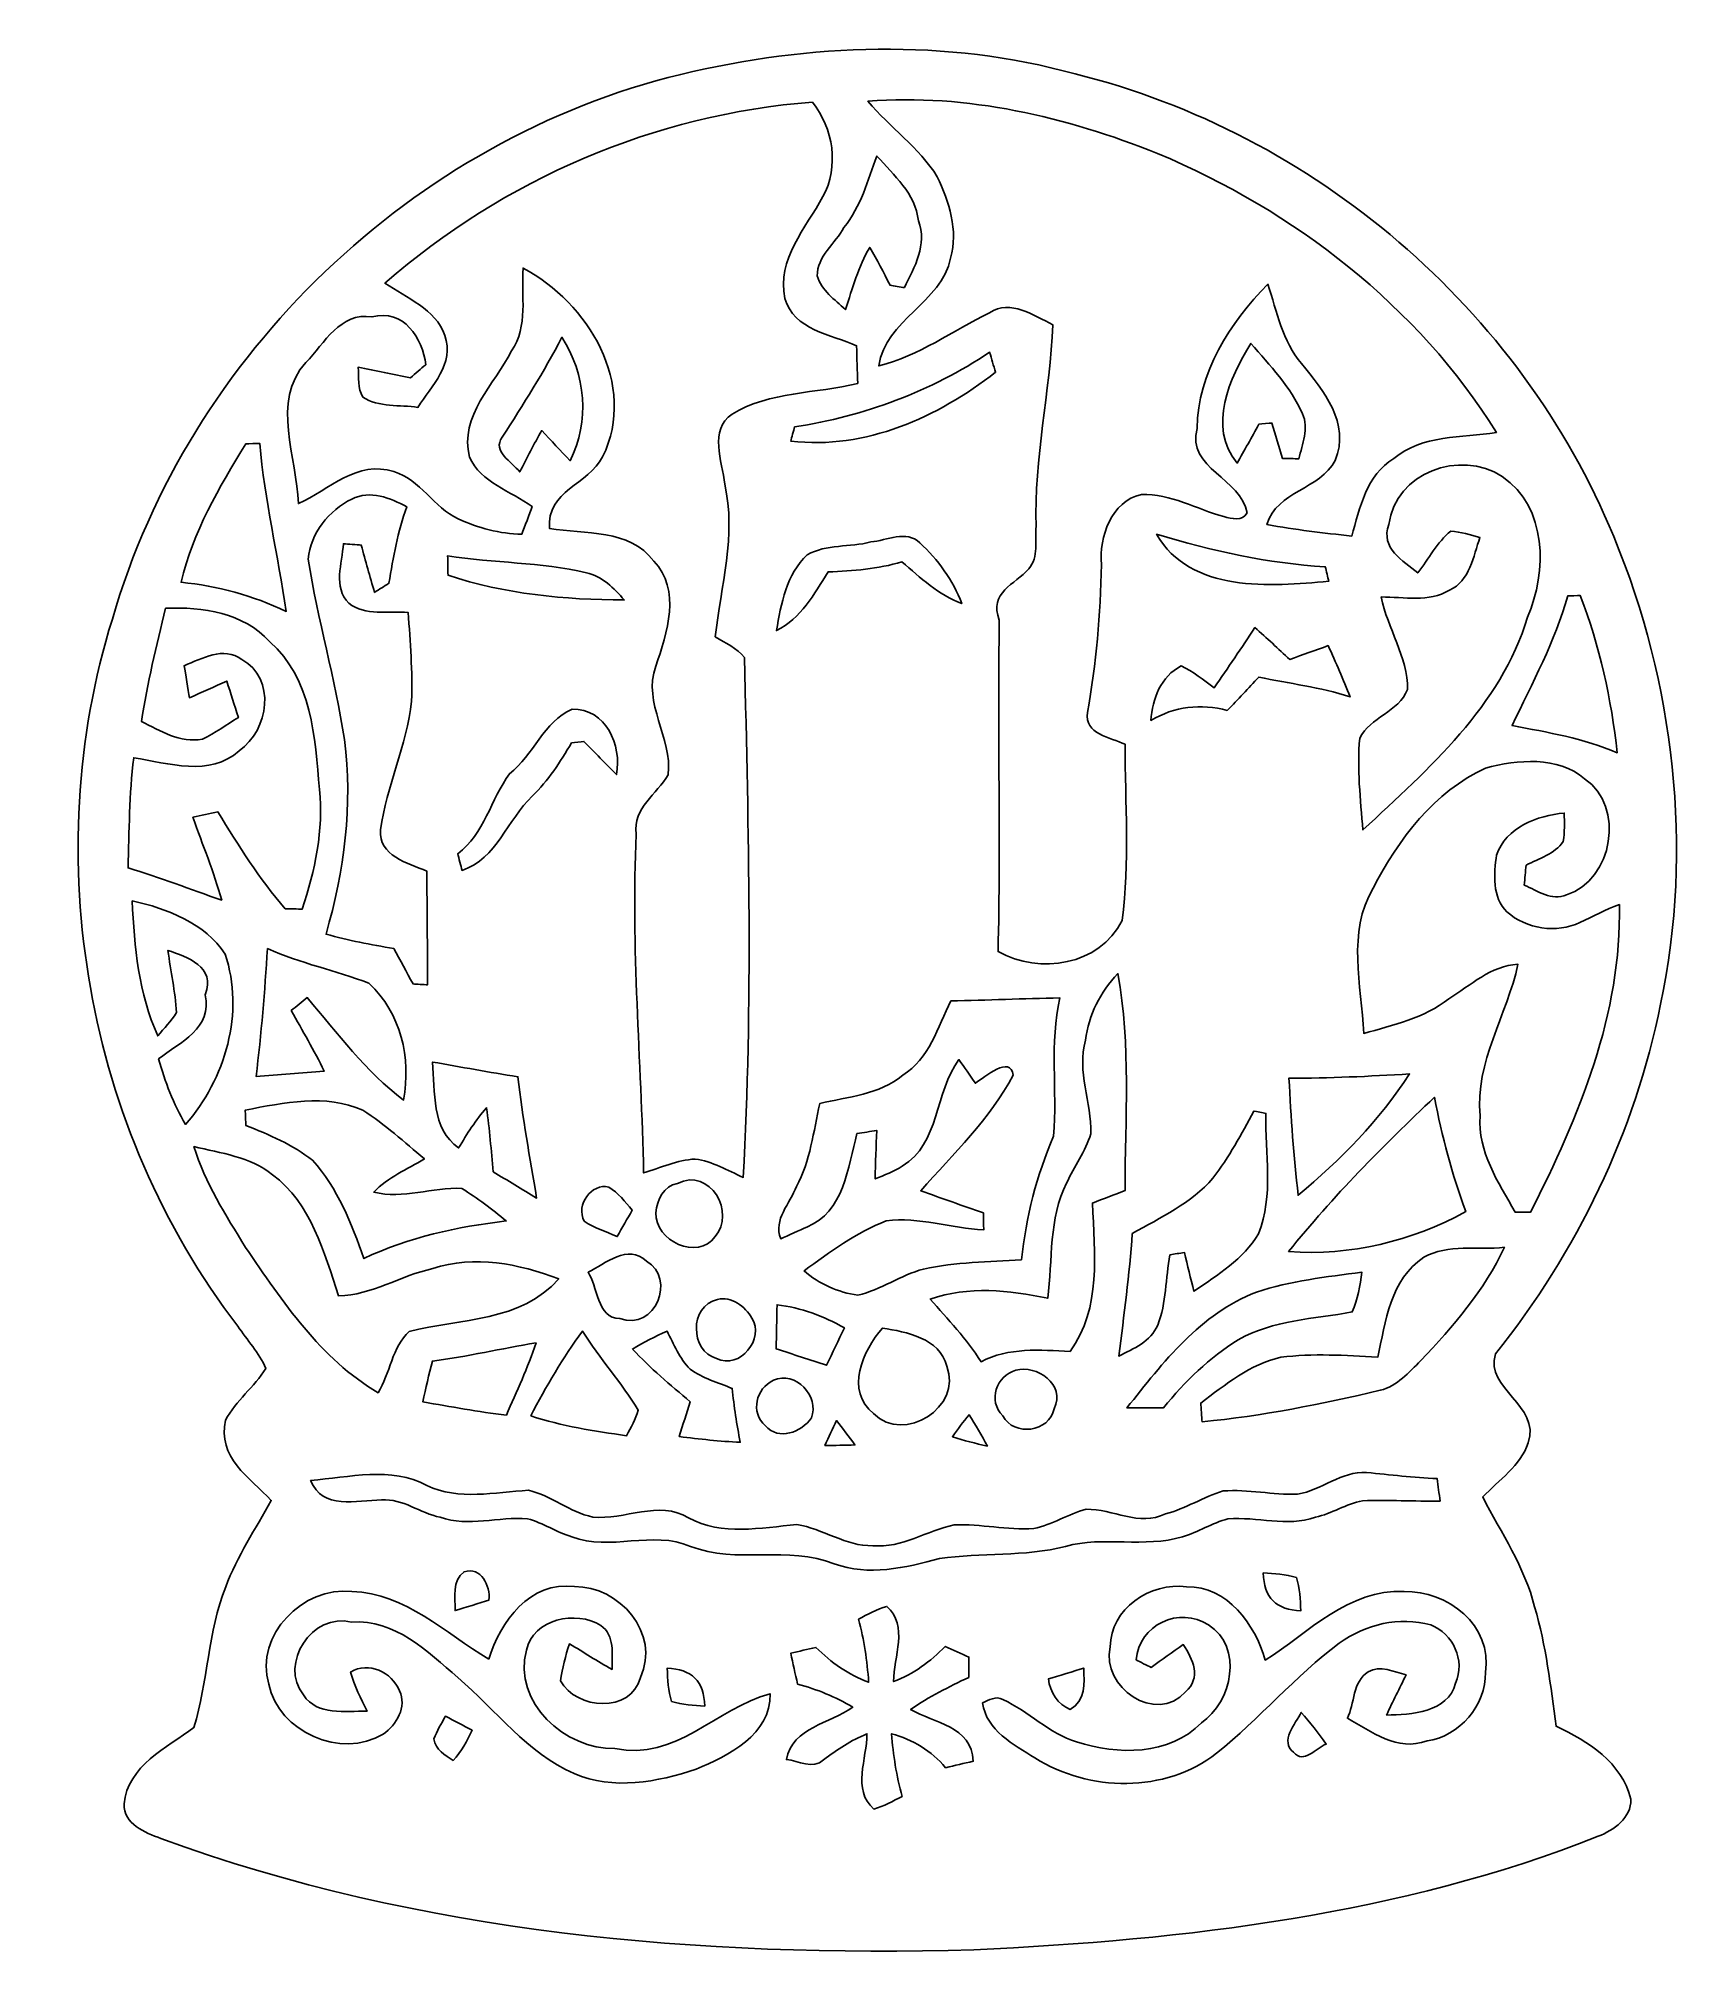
# Model space of a CAD drawing. Header units: centimetres. Extents: x -5.4 to 6.2, y -5.8 to 7.6.
import ezdxf

# ---------------------------------------------------------------- set-up
doc = ezdxf.new("R2010")
doc.units = ezdxf.units.CM
doc.header["$MEASUREMENT"] = 0
doc.layers.add('Camada 1', color=7, linetype='Continuous')

msp = doc.modelspace()

# ---------------------------------------------------------------- linework, layer by layer
at = {"layer": 'Camada 1', "color": 15}
for points, knots in [([(-0.90823, 7.33835), (-0.00935, 7.55284), (0.94526, 7.58918), (1.84167, 7.34153), (1.84167, 7.34153), (3.50643, 6.92984), (4.94329, 5.70182), (5.5977, 4.11432), (5.5977, 4.11432), (6.01891, 3.09126), (6.15438, 1.93909), (5.92402, 0.85324), (5.92402, 0.85324), (5.74763, -0.04035), (5.33911, -0.87714), (4.77255, -1.58763), (4.77255, -1.58763), (4.69811, -1.83387), (5.08864, -1.94394), (5.0015, -2.20746), (5.0015, -2.20746), (4.94612, -2.36656), (4.7976, -2.46816), (4.684, -2.58529), (4.684, -2.58529), (4.81347, -2.83646), (4.97716, -3.07459), (5.04595, -3.35223), (5.04595, -3.35223), (5.12568, -3.62316), (5.15778, -3.90503), (5.19588, -4.18443), (5.19588, -4.18443), (5.41778, -4.28956), (5.65485, -4.43702), (5.71623, -4.69419), (5.71623, -4.69419), (5.72082, -4.82366), (5.59734, -4.91009), (5.48869, -4.95207), (5.48869, -4.95207), (4.10686, -5.50135), (2.61108, -5.67456), (1.13576, -5.74371), (1.13576, -5.74371), (-0.77594, -5.79839), (-2.72821, -5.63082), (-4.53514, -4.96689), (-4.53514, -4.96689), (-4.6445, -4.92491), (-4.79478, -4.86776), (-4.79055, -4.72629), (-4.79055, -4.72629), (-4.76621, -4.46101), (-4.4914, -4.3333), (-4.30336, -4.19325), (-4.30336, -4.19325), (-4.20529, -3.87504), (-4.20741, -3.52614), (-4.08217, -3.21253), (-4.08217, -3.21253), (-4.00139, -2.99909), (-3.87439, -2.80824), (-3.76397, -2.60963), (-3.76397, -2.60963), (-3.91355, -2.45335), (-4.14391, -2.30518), (-4.08288, -2.04942), (-4.08288, -2.04942), (-4.01268, -1.91289), (-3.8818, -1.81905), (-3.80242, -1.68817), (-3.80242, -1.68817), (-3.84899, -1.57916), (-3.9333, -1.49097), (-3.9968, -1.3929), (-3.9968, -1.3929), (-5.0569, -0.01812), (-5.38816, 1.8837), (-4.87239, 3.53894), (-4.87239, 3.53894), (-4.34111, 5.38361), (-2.77372, 6.88503), (-0.90823, 7.33835), (-0.90823, 7.33835), (-0.90823, 7.33835), (-0.90823, 7.33835), (-0.90823, 7.33835)], [0, 0, 0, 0, 0.04347826, 0.04347826, 0.04347826, 0.04347826, 0.08695652, 0.08695652, 0.08695652, 0.08695652, 0.13043478, 0.13043478, 0.13043478, 0.13043478, 0.17391304, 0.17391304, 0.17391304, 0.17391304, 0.2173913, 0.2173913, 0.2173913, 0.2173913, 0.26086957, 0.26086957, 0.26086957, 0.26086957, 0.30434783, 0.30434783, 0.30434783, 0.30434783, 0.34782609, 0.34782609, 0.34782609, 0.34782609, 0.39130435, 0.39130435, 0.39130435, 0.39130435, 0.43478261, 0.43478261, 0.43478261, 0.43478261, 0.47826087, 0.47826087, 0.47826087, 0.47826087, 0.52173913, 0.52173913, 0.52173913, 0.52173913, 0.56521739, 0.56521739, 0.56521739, 0.56521739, 0.60869565, 0.60869565, 0.60869565, 0.60869565, 0.65217391, 0.65217391, 0.65217391, 0.65217391, 0.69565217, 0.69565217, 0.69565217, 0.69565217, 0.73913043, 0.73913043, 0.73913043, 0.73913043, 0.7826087, 0.7826087, 0.7826087, 0.7826087, 0.82608696, 0.82608696, 0.82608696, 0.82608696, 0.86956522, 0.86956522, 0.86956522, 0.86956522, 0.91304348, 0.91304348, 0.91304348, 0.91304348, 1, 1, 1, 1]), ([(-2.97128, 5.88103), (-2.82029, 5.77766), (-2.6192, 5.70323), (-2.55359, 5.51767), (-2.55359, 5.51767), (-2.48585, 5.31799), (-2.64601, 5.16595), (-2.74162, 5.01531), (-2.74162, 5.01531), (-2.86721, 5.03471), (-3.01396, 5.01355), (-3.1265, 5.08692), (-3.1265, 5.08692), (-3.16389, 5.14937), (-3.15119, 5.22592), (-3.1586, 5.29506), (-3.1586, 5.29506), (-3.03689, 5.27354), (-2.91518, 5.24567), (-2.79383, 5.22204), (-2.79383, 5.22204), (-2.7582, 5.25273), (-2.72257, 5.28307), (-2.68623, 5.31305), (-2.68623, 5.31305), (-2.70987, 5.49791), (-2.83898, 5.7057), (-3.06229, 5.64572), (-3.06229, 5.64572), (-3.28348, 5.68241), (-3.39214, 5.46193), (-3.52267, 5.32893), (-3.52267, 5.32893), (-3.76891, 5.05482), (-3.58511, 4.66253), (-3.57488, 4.34362), (-3.57488, 4.34362), (-3.36356, 4.44064), (-3.16107, 4.65089), (-2.90919, 4.56693), (-2.90919, 4.56693), (-2.72292, 4.51295), (-2.63331, 4.31505), (-2.46045, 4.23744), (-2.46045, 4.23744), (-2.32181, 4.17464), (-2.16941, 4.1316), (-2.01666, 4.1309), (-2.01666, 4.1309), (-1.99831, 4.17887), (-1.96198, 4.27518), (-1.94399, 4.32316), (-1.94399, 4.32316), (-2.09356, 4.4304), (-2.30276, 4.49073), (-2.38214, 4.66888), (-2.38214, 4.66888), (-2.45446, 4.95604), (-2.2061, 5.17724), (-2.08792, 5.41007), (-2.08792, 5.41007), (-1.97186, 5.58081), (-2.0216, 5.79389), (-2.00855, 5.98721), (-2.00855, 5.98721), (-1.55381, 5.74803), (-1.20703, 5.173), (-1.45363, 4.67065), (-1.45363, 4.67065), (-1.55276, 4.47768), (-1.84486, 4.43323), (-1.8244, 4.17041), (-1.8244, 4.17041), (-1.57816, 4.12878), (-1.2656, 4.17076), (-1.09732, 3.94287), (-1.09732, 3.94287), (-0.904, 3.74284), (-1.00313, 3.44192), (-1.08356, 3.20944), (-1.08356, 3.20944), (-1.17528, 2.9498), (-0.96679, 2.71202), (-0.99607, 2.45238), (-0.99607, 2.45238), (-1.07545, 2.31409), (-1.24266, 2.22625), (-1.21903, 2.03787), (-1.21903, 2.03787), (-1.25783, 1.25082), (-1.18305, 0.46236), (-1.16788, -0.32469), (-1.16788, -0.32469), (-1.04934, -0.28941), (-0.93328, -0.23438), (-0.8084, -0.22803), (-0.8084, -0.22803), (-0.68845, -0.2439), (-0.58226, -0.3074), (-0.47326, -0.35608), (-0.47326, -0.35608), (-0.40552, 0.85218), (-0.43516, 2.06115), (-0.46444, 3.26941), (-0.46444, 3.26941), (-0.517, 3.33679), (-0.59743, 3.37137), (-0.66799, 3.41476), (-0.66799, 3.41476), (-0.62883, 3.76754), (-0.52018, 4.12314), (-0.60202, 4.47979), (-0.60202, 4.47979), (-0.61931, 4.64031), (-0.7142, 4.85656), (-0.55016, 4.96804), (-0.55016, 4.96804), (-0.2884, 5.12961), (0.03404, 5.1088), (0.32508, 5.18288), (0.32508, 5.18288), (0.32226, 5.27037), (0.31979, 5.35821), (0.31732, 5.44535), (0.31732, 5.44535), (0.14375, 5.52225), (-0.12295, 5.55682), (-0.18186, 5.77555), (-0.18186, 5.77555), (-0.24042, 6.04719), (-0.03652, 6.26697), (0.08272, 6.48534), (0.08272, 6.48534), (0.19632, 6.69489), (0.15645, 6.96123), (0.0097, 7.14432), (0.0097, 7.14432), (-1.0878, 7.06248), (-2.14472, 6.60493), (-2.97128, 5.88103), (-2.97128, 5.88103), (-2.97128, 5.88103), (-2.97128, 5.88103), (-2.97128, 5.88103)], [0, 0, 0, 0, 0.02702703, 0.02702703, 0.02702703, 0.02702703, 0.05405405, 0.05405405, 0.05405405, 0.05405405, 0.08108108, 0.08108108, 0.08108108, 0.08108108, 0.10810811, 0.10810811, 0.10810811, 0.10810811, 0.13513514, 0.13513514, 0.13513514, 0.13513514, 0.16216216, 0.16216216, 0.16216216, 0.16216216, 0.18918919, 0.18918919, 0.18918919, 0.18918919, 0.21621622, 0.21621622, 0.21621622, 0.21621622, 0.24324324, 0.24324324, 0.24324324, 0.24324324, 0.27027027, 0.27027027, 0.27027027, 0.27027027, 0.2972973, 0.2972973, 0.2972973, 0.2972973, 0.32432432, 0.32432432, 0.32432432, 0.32432432, 0.35135135, 0.35135135, 0.35135135, 0.35135135, 0.37837838, 0.37837838, 0.37837838, 0.37837838, 0.40540541, 0.40540541, 0.40540541, 0.40540541, 0.43243243, 0.43243243, 0.43243243, 0.43243243, 0.45945946, 0.45945946, 0.45945946, 0.45945946, 0.48648649, 0.48648649, 0.48648649, 0.48648649, 0.51351351, 0.51351351, 0.51351351, 0.51351351, 0.54054054, 0.54054054, 0.54054054, 0.54054054, 0.56756757, 0.56756757, 0.56756757, 0.56756757, 0.59459459, 0.59459459, 0.59459459, 0.59459459, 0.62162162, 0.62162162, 0.62162162, 0.62162162, 0.64864865, 0.64864865, 0.64864865, 0.64864865, 0.67567568, 0.67567568, 0.67567568, 0.67567568, 0.7027027, 0.7027027, 0.7027027, 0.7027027, 0.72972973, 0.72972973, 0.72972973, 0.72972973, 0.75675676, 0.75675676, 0.75675676, 0.75675676, 0.78378378, 0.78378378, 0.78378378, 0.78378378, 0.81081081, 0.81081081, 0.81081081, 0.81081081, 0.83783784, 0.83783784, 0.83783784, 0.83783784, 0.86486486, 0.86486486, 0.86486486, 0.86486486, 0.89189189, 0.89189189, 0.89189189, 0.89189189, 0.91891892, 0.91891892, 0.91891892, 0.91891892, 0.94594595, 0.94594595, 0.94594595, 0.94594595, 1, 1, 1, 1]), ([(0.39599, 7.15103), (0.54909, 6.96829), (0.753, 6.82894), (0.88035, 6.62433), (0.88035, 6.62433), (0.9622, 6.4497), (1.02711, 6.25109), (0.97349, 6.05706), (0.97349, 6.05706), (0.90963, 5.74274), (0.51911, 5.62844), (0.47148, 5.30424), (0.47148, 5.30424), (0.753, 5.37409), (0.9876, 5.55012), (1.24512, 5.6743), (1.24512, 5.6743), (1.39117, 5.77308), (1.55345, 5.65525), (1.68539, 5.5921), (1.68539, 5.5921), (1.66775, 5.1215), (1.55239, 4.65724), (1.57039, 4.18487), (1.57039, 4.18487), (1.55733, 4.0928), (1.59085, 3.96756), (1.51782, 3.88924), (1.51782, 3.88924), (1.42398, 3.77988), (1.2356, 3.72591), (1.31286, 3.53082), (1.31286, 3.53082), (1.29875, 2.76035), (1.3245, 1.98918), (1.30404, 1.21872), (1.30404, 1.21872), (1.59473, 1.05644), (2.01136, 1.12241), (2.16834, 1.43567), (2.16834, 1.43567), (2.22373, 1.84172), (2.18951, 2.25588), (2.18986, 2.6651), (2.18986, 2.6651), (2.08685, 2.71379), (1.90376, 2.73601), (1.9274, 2.88771), (1.9274, 2.88771), (1.98843, 3.22814), (2.01877, 3.5728), (2.02476, 3.91852), (2.02476, 3.91852), (2.00677, 4.11079), (2.09426, 4.36126), (2.30346, 4.40712), (2.30346, 4.40712), (2.50877, 4.41453), (2.68693, 4.30623), (2.87848, 4.25296), (2.87848, 4.25296), (2.93387, 4.24167), (3.00654, 4.21486), (3.04041, 4.27871), (3.04041, 4.27871), (3.00337, 4.51966), (2.61743, 4.58704), (2.69151, 4.86891), (2.69151, 4.86891), (2.69645, 5.25732), (2.92082, 5.60586), (3.18575, 5.87362), (3.18575, 5.87362), (3.24961, 5.68418), (3.2863, 5.47569), (3.4207, 5.32046), (3.4207, 5.32046), (3.5731, 5.13243), (3.76219, 4.90524), (3.6546, 4.64454), (3.6546, 4.64454), (3.54982, 4.4424), (3.2489, 4.43358), (3.17905, 4.19792), (3.17905, 4.19792), (3.37484, 4.16265), (3.57205, 4.13866), (3.77031, 4.11749), (3.77031, 4.11749), (3.82816, 4.31258), (3.87155, 4.5447), (4.06417, 4.65759), (4.06417, 4.65759), (4.26102, 4.82728), (4.53689, 4.80117), (4.77925, 4.84069), (4.77925, 4.84069), (4.23103, 5.72263), (3.36814, 6.38691), (2.4167, 6.78625), (2.4167, 6.78625), (1.77782, 7.04272), (1.08814, 7.20465), (0.39599, 7.15103), (0.39599, 7.15103), (0.39599, 7.15103), (0.39599, 7.15103), (0.39599, 7.15103)], [0, 0, 0, 0, 0.03571429, 0.03571429, 0.03571429, 0.03571429, 0.07142857, 0.07142857, 0.07142857, 0.07142857, 0.10714286, 0.10714286, 0.10714286, 0.10714286, 0.14285714, 0.14285714, 0.14285714, 0.14285714, 0.17857143, 0.17857143, 0.17857143, 0.17857143, 0.21428571, 0.21428571, 0.21428571, 0.21428571, 0.25, 0.25, 0.25, 0.25, 0.28571429, 0.28571429, 0.28571429, 0.28571429, 0.32142857, 0.32142857, 0.32142857, 0.32142857, 0.35714286, 0.35714286, 0.35714286, 0.35714286, 0.39285714, 0.39285714, 0.39285714, 0.39285714, 0.42857143, 0.42857143, 0.42857143, 0.42857143, 0.46428571, 0.46428571, 0.46428571, 0.46428571, 0.5, 0.5, 0.5, 0.5, 0.53571429, 0.53571429, 0.53571429, 0.53571429, 0.57142857, 0.57142857, 0.57142857, 0.57142857, 0.60714286, 0.60714286, 0.60714286, 0.60714286, 0.64285714, 0.64285714, 0.64285714, 0.64285714, 0.67857143, 0.67857143, 0.67857143, 0.67857143, 0.71428571, 0.71428571, 0.71428571, 0.71428571, 0.75, 0.75, 0.75, 0.75, 0.78571429, 0.78571429, 0.78571429, 0.78571429, 0.82142857, 0.82142857, 0.82142857, 0.82142857, 0.85714286, 0.85714286, 0.85714286, 0.85714286, 0.89285714, 0.89285714, 0.89285714, 0.89285714, 0.92857143, 0.92857143, 0.92857143, 0.92857143, 1, 1, 1, 1]), ([(0.22948, 6.27049), (0.17127, 6.15937), (0.03968, 6.06765), (0.04286, 5.93183), (0.04286, 5.93183), (0.0739, 5.83093), (0.16527, 5.76708), (0.239, 5.69794), (0.239, 5.69794), (0.29051, 5.84434), (0.32861, 5.99674), (0.40904, 6.13079), (0.40904, 6.13079), (0.45984, 6.04507), (0.50676, 5.95687), (0.55086, 5.86727), (0.55086, 5.86727), (0.5759, 5.86304), (0.62565, 5.85457), (0.65069, 5.85034), (0.65069, 5.85034), (0.7216, 5.99321), (0.81262, 6.15161), (0.74806, 6.31671), (0.74806, 6.31671), (0.72866, 6.50827), (0.57626, 6.63421), (0.45914, 6.76862), (0.45914, 6.76862), (0.39564, 6.59681), (0.34695, 6.41549), (0.22948, 6.27049), (0.22948, 6.27049), (0.22948, 6.27049), (0.22948, 6.27049), (0.22948, 6.27049)], [0, 0, 0, 0, 0.1, 0.1, 0.1, 0.1, 0.2, 0.2, 0.2, 0.2, 0.3, 0.3, 0.3, 0.3, 0.4, 0.4, 0.4, 0.4, 0.5, 0.5, 0.5, 0.5, 0.6, 0.6, 0.6, 0.6, 0.7, 0.7, 0.7, 0.7, 0.8, 0.8, 0.8, 0.8, 1, 1, 1, 1]), ([(-2.15354, 4.80788), (-2.22656, 4.70663), (-2.08616, 4.63643), (-2.03148, 4.56517), (-2.03148, 4.56517), (-1.98209, 4.66253), (-1.93305, 4.7599), (-1.87766, 4.85374), (-1.87766, 4.85374), (-1.81205, 4.78354), (-1.74749, 4.71227), (-1.68081, 4.64313), (-1.68081, 4.64313), (-1.54288, 4.9183), (-1.56934, 5.24638), (-1.73761, 5.50391), (-1.73761, 5.50391), (-1.86285, 5.26367), (-2.00643, 5.03471), (-2.15354, 4.80788), (-2.15354, 4.80788), (-2.15354, 4.80788), (-2.15354, 4.80788), (-2.15354, 4.80788)], [0, 0, 0, 0, 0.14285714, 0.14285714, 0.14285714, 0.14285714, 0.28571429, 0.28571429, 0.28571429, 0.28571429, 0.42857143, 0.42857143, 0.42857143, 0.42857143, 0.57142857, 0.57142857, 0.57142857, 0.57142857, 0.71428571, 0.71428571, 0.71428571, 0.71428571, 1, 1, 1, 1]), ([(-0.11483, 4.87879), (-0.12154, 4.85409), (-0.1353, 4.80435), (-0.142, 4.77965), (-0.142, 4.77965), (0.38223, 4.71862), (0.88212, 4.94546), (1.2864, 5.25979), (1.2864, 5.25979), (1.27264, 5.30635), (1.25888, 5.35327), (1.24512, 5.39949), (1.24512, 5.39949), (0.83731, 5.12538), (0.36953, 4.95534), (-0.11483, 4.87879), (-0.11483, 4.87879), (-0.11483, 4.87879), (-0.11483, 4.87879), (-0.11483, 4.87879)], [0, 0, 0, 0, 0.16666667, 0.16666667, 0.16666667, 0.16666667, 0.33333333, 0.33333333, 0.33333333, 0.33333333, 0.5, 0.5, 0.5, 0.5, 0.66666667, 0.66666667, 0.66666667, 0.66666667, 1, 1, 1, 1]), ([(2.97056, 4.62514), (3.02171, 4.7158), (3.07251, 4.80647), (3.12296, 4.89784), (3.12296, 4.89784), (3.14589, 4.89995), (3.1914, 4.90419), (3.21398, 4.9063), (3.21398, 4.9063), (3.23832, 4.8241), (3.26301, 4.74155), (3.28806, 4.65865), (3.28806, 4.65865), (3.31663, 4.6583), (3.37343, 4.65759), (3.40201, 4.65689), (3.40201, 4.65689), (3.42494, 4.75849), (3.47468, 4.86891), (3.42635, 4.97051), (3.42635, 4.97051), (3.34521, 5.1596), (3.19951, 5.30776), (3.06722, 5.46122), (3.06722, 5.46122), (2.9187, 5.2171), (2.76313, 4.88443), (2.97056, 4.62514), (2.97056, 4.62514), (2.97056, 4.62514), (2.97056, 4.62514), (2.97056, 4.62514)], [0, 0, 0, 0, 0.11111111, 0.11111111, 0.11111111, 0.11111111, 0.22222222, 0.22222222, 0.22222222, 0.22222222, 0.33333333, 0.33333333, 0.33333333, 0.33333333, 0.44444444, 0.44444444, 0.44444444, 0.44444444, 0.55555556, 0.55555556, 0.55555556, 0.55555556, 0.66666667, 0.66666667, 0.66666667, 0.66666667, 0.77777778, 0.77777778, 0.77777778, 0.77777778, 1, 1, 1, 1]), ([(-3.94177, 4.76096), (-4.12839, 4.45792), (-4.31077, 4.14465), (-4.39332, 3.79505), (-4.39332, 3.79505), (-4.13826, 3.77142), (-3.89167, 3.70192), (-3.66025, 3.59256), (-3.66025, 3.59256), (-3.71811, 3.98344), (-3.81018, 4.36902), (-3.84475, 4.76343), (-3.84475, 4.76343), (-3.86874, 4.76272), (-3.91743, 4.76166), (-3.94177, 4.76096), (-3.94177, 4.76096), (-3.94177, 4.76096), (-3.94177, 4.76096), (-3.94177, 4.76096)], [0, 0, 0, 0, 0.16666667, 0.16666667, 0.16666667, 0.16666667, 0.33333333, 0.33333333, 0.33333333, 0.33333333, 0.5, 0.5, 0.5, 0.5, 0.66666667, 0.66666667, 0.66666667, 0.66666667, 1, 1, 1, 1]), ([(4.02819, 4.19934), (3.96998, 4.03035), (4.12626, 3.94534), (4.23068, 3.86102), (4.23068, 3.86102), (4.30759, 3.95804), (4.36403, 4.0741), (4.46175, 4.15242), (4.46175, 4.15242), (4.5309, 4.14783), (4.59722, 4.12455), (4.66425, 4.10761), (4.66425, 4.10761), (4.61874, 3.97955), (4.59545, 3.80317), (4.45152, 3.74002), (4.45152, 3.74002), (4.30723, 3.65288), (4.13543, 3.69416), (3.97633, 3.69275), (3.97633, 3.69275), (4.01902, 3.47155), (4.16189, 3.27823), (4.15942, 3.04716), (4.15942, 3.04716), (4.09733, 2.88982), (3.89872, 2.85525), (3.82605, 2.70814), (3.82605, 2.70814), (3.80664, 2.49542), (3.83063, 2.28093), (3.84862, 2.0682), (3.84862, 2.0682), (4.30829, 2.49542), (4.80888, 2.93039), (4.99656, 3.55234), (4.99656, 3.55234), (5.13309, 3.8716), (5.13556, 4.31716), (4.81982, 4.53306), (4.81982, 4.53306), (4.52243, 4.72497), (4.07758, 4.55952), (4.02819, 4.19934), (4.02819, 4.19934), (4.02819, 4.19934), (4.02819, 4.19934), (4.02819, 4.19934)], [0, 0, 0, 0, 0.07692308, 0.07692308, 0.07692308, 0.07692308, 0.15384615, 0.15384615, 0.15384615, 0.15384615, 0.23076923, 0.23076923, 0.23076923, 0.23076923, 0.30769231, 0.30769231, 0.30769231, 0.30769231, 0.38461538, 0.38461538, 0.38461538, 0.38461538, 0.46153846, 0.46153846, 0.46153846, 0.46153846, 0.53846154, 0.53846154, 0.53846154, 0.53846154, 0.61538462, 0.61538462, 0.61538462, 0.61538462, 0.69230769, 0.69230769, 0.69230769, 0.69230769, 0.76923077, 0.76923077, 0.76923077, 0.76923077, 0.84615385, 0.84615385, 0.84615385, 0.84615385, 1, 1, 1, 1]), ([(-3.2034, 4.37608), (-3.36039, 4.2967), (-3.49268, 4.13619), (-3.50644, 3.95733), (-3.50644, 3.95733), (-3.44223, 3.53435), (-3.31665, 3.12266), (-3.25456, 2.69897), (-3.25456, 2.69897), (-3.19353, 2.24212), (-3.25597, 1.78104), (-3.38226, 1.34042), (-3.38226, 1.34042), (-3.22669, 1.29809), (-3.069, 1.26564), (-2.90954, 1.24129), (-2.90954, 1.24129), (-2.86509, 1.15874), (-2.82064, 1.07655), (-2.77584, 0.99329), (-2.77584, 0.99329), (-2.75044, 0.99188), (-2.69964, 0.98906), (-2.67424, 0.98765), (-2.67424, 0.98765), (-2.6753, 1.25188), (-2.67671, 1.51646), (-2.68023, 1.78034), (-2.68023, 1.78034), (-2.81253, 1.83572), (-3.01749, 1.88652), (-3.00303, 2.06926), (-3.00303, 2.06926), (-2.95999, 2.37477), (-2.81817, 2.65734), (-2.78607, 2.96567), (-2.78607, 2.96567), (-2.77901, 3.17275), (-2.79348, 3.37913), (-2.81006, 3.58515), (-2.81006, 3.58515), (-2.94835, 3.59644), (-3.10745, 3.55799), (-3.22351, 3.64971), (-3.22351, 3.64971), (-3.33428, 3.76154), (-3.27043, 3.92629), (-3.26055, 4.06387), (-3.26055, 4.06387), (-3.22986, 4.06175), (-3.16813, 4.05717), (-3.13708, 4.0547), (-3.13708, 4.0547), (-3.10745, 3.94463), (-3.07535, 3.83492), (-3.0443, 3.72485), (-3.0443, 3.72485), (-3.01114, 3.74602), (-2.97763, 3.76718), (-2.94411, 3.78835), (-2.94411, 3.78835), (-2.91236, 3.96827), (-2.88449, 4.14995), (-2.81817, 4.3214), (-2.81817, 4.3214), (-2.93353, 4.38349), (-3.07464, 4.44028), (-3.2034, 4.37608), (-3.2034, 4.37608), (-3.2034, 4.37608), (-3.2034, 4.37608), (-3.2034, 4.37608)], [0, 0, 0, 0, 0.05263158, 0.05263158, 0.05263158, 0.05263158, 0.10526316, 0.10526316, 0.10526316, 0.10526316, 0.15789474, 0.15789474, 0.15789474, 0.15789474, 0.21052632, 0.21052632, 0.21052632, 0.21052632, 0.26315789, 0.26315789, 0.26315789, 0.26315789, 0.31578947, 0.31578947, 0.31578947, 0.31578947, 0.36842105, 0.36842105, 0.36842105, 0.36842105, 0.42105263, 0.42105263, 0.42105263, 0.42105263, 0.47368421, 0.47368421, 0.47368421, 0.47368421, 0.52631579, 0.52631579, 0.52631579, 0.52631579, 0.57894737, 0.57894737, 0.57894737, 0.57894737, 0.63157895, 0.63157895, 0.63157895, 0.63157895, 0.68421053, 0.68421053, 0.68421053, 0.68421053, 0.73684211, 0.73684211, 0.73684211, 0.73684211, 0.78947368, 0.78947368, 0.78947368, 0.78947368, 0.84210526, 0.84210526, 0.84210526, 0.84210526, 0.89473684, 0.89473684, 0.89473684, 0.89473684, 1, 1, 1, 1]), ([(0.41645, 4.07657), (0.27181, 4.0367), (0.1053, 4.06493), (-0.02629, 3.98626), (-0.02629, 3.98626), (-0.17198, 3.85397), (-0.20867, 3.64195), (-0.24113, 3.45815), (-0.24113, 3.45815), (-0.07109, 3.54352), (0.0224, 3.71215), (0.11906, 3.86702), (0.11906, 3.86702), (0.29227, 3.87549), (0.4669, 3.88713), (0.63411, 3.93793), (0.63411, 3.93793), (0.76217, 3.8268), (0.88882, 3.70686), (1.0511, 3.64689), (1.0511, 3.64689), (0.99007, 3.80952), (0.88459, 3.95345), (0.75759, 4.07057), (0.75759, 4.07057), (0.66516, 4.16194), (0.52863, 4.0868), (0.41645, 4.07657), (0.41645, 4.07657), (0.41645, 4.07657), (0.41645, 4.07657), (0.41645, 4.07657)], [0, 0, 0, 0, 0.11111111, 0.11111111, 0.11111111, 0.11111111, 0.22222222, 0.22222222, 0.22222222, 0.22222222, 0.33333333, 0.33333333, 0.33333333, 0.33333333, 0.44444444, 0.44444444, 0.44444444, 0.44444444, 0.55555556, 0.55555556, 0.55555556, 0.55555556, 0.66666667, 0.66666667, 0.66666667, 0.66666667, 0.77777778, 0.77777778, 0.77777778, 0.77777778, 1, 1, 1, 1]), ([(2.40964, 4.13019), (2.64495, 3.72097), (3.20551, 3.76401), (3.60979, 3.80246), (3.60979, 3.80246), (3.6038, 3.82751), (3.59215, 3.87795), (3.58616, 3.903), (3.58616, 3.903), (3.1847, 3.92664), (2.79347, 4.01519), (2.40964, 4.13019), (2.40964, 4.13019), (2.40964, 4.13019), (2.40964, 4.13019), (2.40964, 4.13019)], [0, 0, 0, 0, 0.2, 0.2, 0.2, 0.2, 0.4, 0.4, 0.4, 0.4, 0.6, 0.6, 0.6, 0.6, 1, 1, 1, 1]), ([(-2.53418, 3.98026), (-2.53348, 3.9351), (-2.53277, 3.8896), (-2.53171, 3.84409), (-2.53171, 3.84409), (-2.13837, 3.71321), (-1.71574, 3.67264), (-1.30264, 3.67193), (-1.30264, 3.67193), (-1.3739, 3.75484), (-1.4561, 3.83774), (-1.56687, 3.86173), (-1.56687, 3.86173), (-1.88472, 3.93546), (-2.21316, 3.92911), (-2.53418, 3.98026), (-2.53418, 3.98026), (-2.53418, 3.98026), (-2.53418, 3.98026), (-2.53418, 3.98026)], [0, 0, 0, 0, 0.16666667, 0.16666667, 0.16666667, 0.16666667, 0.33333333, 0.33333333, 0.33333333, 0.33333333, 0.5, 0.5, 0.5, 0.5, 0.66666667, 0.66666667, 0.66666667, 0.66666667, 1, 1, 1, 1]), ([(-4.50092, 3.61408), (-4.56548, 3.35267), (-4.62792, 3.09055), (-4.6699, 2.82421), (-4.6699, 2.82421), (-4.5369, 2.75894), (-4.40144, 2.67251), (-4.2441, 2.70144), (-4.2441, 2.70144), (-4.1559, 2.74307), (-4.07688, 2.80163), (-3.99327, 2.85137), (-3.99327, 2.85137), (-4.02326, 2.94168), (-4.04584, 3.01965), (-4.07512, 3.10572), (-4.07512, 3.10572), (-4.1619, 3.06692), (-4.24833, 3.02847), (-4.33511, 2.98966), (-4.33511, 2.98966), (-4.34429, 3.0454), (-4.36263, 3.15758), (-4.3718, 3.21332), (-4.3718, 3.21332), (-4.24657, 3.26306), (-4.09875, 3.3509), (-3.97034, 3.25707), (-3.97034, 3.25707), (-3.72904, 3.12407), (-3.7802, 2.76565), (-3.98763, 2.6196), (-3.98763, 2.6196), (-4.19436, 2.43404), (-4.47834, 2.53352), (-4.72317, 2.57127), (-4.72317, 2.57127), (-4.75598, 2.31621), (-4.75421, 2.05903), (-4.76268, 1.80221), (-4.76268, 1.80221), (-4.54149, 1.73836), (-4.32806, 1.65228), (-4.11004, 1.5782), (-4.11004, 1.5782), (-4.16366, 1.7754), (-4.24339, 1.96343), (-4.31077, 2.15569), (-4.31077, 2.15569), (-4.25256, 2.16839), (-4.19471, 2.18215), (-4.13615, 2.19379), (-4.13615, 2.19379), (-3.99468, 1.95849), (-3.84687, 1.72495), (-3.66625, 1.51681), (-3.66625, 1.51681), (-3.63661, 1.51681), (-3.57735, 1.51611), (-3.54771, 1.51575), (-3.54771, 1.51575), (-3.46093, 1.78457), (-3.39708, 2.06644), (-3.42812, 2.35043), (-3.42812, 2.35043), (-3.45846, 2.71273), (-3.47963, 3.12089), (-3.77526, 3.38054), (-3.77526, 3.38054), (-3.96082, 3.5855), (-4.24057, 3.6236), (-4.50092, 3.61408), (-4.50092, 3.61408), (-4.50092, 3.61408), (-4.50092, 3.61408), (-4.50092, 3.61408)], [0, 0, 0, 0, 0.05, 0.05, 0.05, 0.05, 0.1, 0.1, 0.1, 0.1, 0.15, 0.15, 0.15, 0.15, 0.2, 0.2, 0.2, 0.2, 0.25, 0.25, 0.25, 0.25, 0.3, 0.3, 0.3, 0.3, 0.35, 0.35, 0.35, 0.35, 0.4, 0.4, 0.4, 0.4, 0.45, 0.45, 0.45, 0.45, 0.5, 0.5, 0.5, 0.5, 0.55, 0.55, 0.55, 0.55, 0.6, 0.6, 0.6, 0.6, 0.65, 0.65, 0.65, 0.65, 0.7, 0.7, 0.7, 0.7, 0.75, 0.75, 0.75, 0.75, 0.8, 0.8, 0.8, 0.8, 0.85, 0.85, 0.85, 0.85, 0.9, 0.9, 0.9, 0.9, 1, 1, 1, 1]), ([(5.27702, 3.6998), (5.18812, 3.38195), (5.02902, 3.09232), (4.88897, 2.79563), (4.88897, 2.79563), (5.13697, 2.74836), (5.38815, 2.70709), (5.62168, 2.60584), (5.62168, 2.60584), (5.58041, 2.98084), (5.50033, 3.35055), (5.3638, 3.70298), (5.3638, 3.70298), (5.34193, 3.70227), (5.29854, 3.70051), (5.27702, 3.6998), (5.27702, 3.6998), (5.27702, 3.6998), (5.27702, 3.6998), (5.27702, 3.6998)], [0, 0, 0, 0, 0.16666667, 0.16666667, 0.16666667, 0.16666667, 0.33333333, 0.33333333, 0.33333333, 0.33333333, 0.5, 0.5, 0.5, 0.5, 0.66666667, 0.66666667, 0.66666667, 0.66666667, 1, 1, 1, 1]), ([(3.09509, 3.47967), (3.00266, 3.3382), (2.90741, 3.19886), (2.81146, 3.05986), (2.81146, 3.05986), (2.73596, 3.11278), (2.6647, 3.17275), (2.58074, 3.21156), (2.58074, 3.21156), (2.43998, 3.13959), (2.37895, 2.98155), (2.37013, 2.83162), (2.37013, 2.83162), (2.53206, 2.92934), (2.71938, 2.94909), (2.90283, 2.90182), (2.90283, 2.90182), (2.97797, 2.97731), (3.04993, 3.05598), (3.1219, 3.1343), (3.1219, 3.1343), (3.33427, 3.08809), (3.55158, 3.0641), (3.75937, 2.99566), (3.75937, 2.99566), (3.71175, 3.11666), (3.65953, 3.23555), (3.60591, 3.35337), (3.60591, 3.35337), (3.51666, 3.32162), (3.42741, 3.28917), (3.33851, 3.25671), (3.33851, 3.25671), (3.25702, 3.33221), (3.17764, 3.40735), (3.09509, 3.47967), (3.09509, 3.47967), (3.09509, 3.47967), (3.09509, 3.47967), (3.09509, 3.47967)], [0, 0, 0, 0, 0.09090909, 0.09090909, 0.09090909, 0.09090909, 0.18181818, 0.18181818, 0.18181818, 0.18181818, 0.27272727, 0.27272727, 0.27272727, 0.27272727, 0.36363636, 0.36363636, 0.36363636, 0.36363636, 0.45454545, 0.45454545, 0.45454545, 0.45454545, 0.54545455, 0.54545455, 0.54545455, 0.54545455, 0.63636364, 0.63636364, 0.63636364, 0.63636364, 0.72727273, 0.72727273, 0.72727273, 0.72727273, 0.81818182, 0.81818182, 0.81818182, 0.81818182, 1, 1, 1, 1]), ([(-1.66635, 2.90958), (-1.86461, 2.82632), (-1.93481, 2.5882), (-2.10309, 2.46014), (-2.10309, 2.46014), (-2.23256, 2.28022), (-2.27771, 2.04245), (-2.46433, 1.90134), (-2.46433, 1.90134), (-2.45657, 1.87241), (-2.44176, 1.81456), (-2.434, 1.78563), (-2.434, 1.78563), (-2.19058, 1.86818), (-2.11791, 2.13876), (-1.94399, 2.30386), (-1.94399, 2.30386), (-1.8311, 2.4104), (-1.75031, 2.5434), (-1.67023, 2.67463), (-1.67023, 2.67463), (-1.64871, 2.6771), (-1.60532, 2.68239), (-1.5838, 2.68486), (-1.5838, 2.68486), (-1.50866, 2.60725), (-1.43316, 2.5307), (-1.35661, 2.45379), (-1.35661, 2.45379), (-1.31886, 2.66017), (-1.43034, 2.91452), (-1.66635, 2.90958), (-1.66635, 2.90958), (-1.66635, 2.90958), (-1.66635, 2.90958), (-1.66635, 2.90958)], [0, 0, 0, 0, 0.1, 0.1, 0.1, 0.1, 0.2, 0.2, 0.2, 0.2, 0.3, 0.3, 0.3, 0.3, 0.4, 0.4, 0.4, 0.4, 0.5, 0.5, 0.5, 0.5, 0.6, 0.6, 0.6, 0.6, 0.7, 0.7, 0.7, 0.7, 0.8, 0.8, 0.8, 0.8, 1, 1, 1, 1]), ([(4.7034, 2.49965), (4.3478, 2.33385), (4.09522, 2.00294), (3.91953, 1.6611), (3.91953, 1.6611), (3.73715, 1.35312), (3.83663, 0.98518), (3.85427, 0.64827), (3.85427, 0.64827), (4.05888, 0.70578), (4.27619, 0.75411), (4.44693, 0.88957), (4.44693, 0.88957), (4.59898, 0.98447), (4.74115, 1.11959), (4.92953, 1.13087), (4.92953, 1.13087), (4.85369, 0.77527), (4.63003, 0.45072), (4.66495, 0.0736), (4.66495, 0.0736), (4.64802, -0.17828), (4.7923, -0.3896), (4.90978, -0.59809), (4.90978, -0.59809), (4.93659, -0.59844), (4.99021, -0.59844), (5.01702, -0.59844), (5.01702, -0.59844), (5.35604, 0.06407), (5.65449, 0.79009), (5.6365, 1.54645), (5.6365, 1.54645), (5.54055, 1.5147), (5.45376, 1.46143), (5.36133, 1.42192), (5.36133, 1.42192), (5.1987, 1.34395), (4.98704, 1.37711), (4.85263, 1.496), (4.85263, 1.496), (4.74927, 1.59654), (4.75985, 1.76376), (4.78102, 1.89252), (4.78102, 1.89252), (4.84416, 2.08655), (5.06712, 2.16875), (5.25268, 2.18568), (5.25268, 2.18568), (5.25268, 2.12006), (5.25691, 2.05304), (5.24457, 1.98777), (5.24457, 1.98777), (5.18636, 1.89852), (5.07594, 1.86924), (4.98668, 1.82197), (4.98668, 1.82197), (4.9821, 1.77575), (4.97751, 1.72954), (4.97293, 1.68297), (4.97293, 1.68297), (5.065, 1.64417), (5.16448, 1.56938), (5.26785, 1.61453), (5.26785, 1.61453), (5.59099, 1.71895), (5.68025, 2.23154), (5.3945, 2.42522), (5.3945, 2.42522), (5.20505, 2.58573), (4.92812, 2.55751), (4.7034, 2.49965), (4.7034, 2.49965), (4.7034, 2.49965), (4.7034, 2.49965), (4.7034, 2.49965)], [0, 0, 0, 0, 0.05, 0.05, 0.05, 0.05, 0.1, 0.1, 0.1, 0.1, 0.15, 0.15, 0.15, 0.15, 0.2, 0.2, 0.2, 0.2, 0.25, 0.25, 0.25, 0.25, 0.3, 0.3, 0.3, 0.3, 0.35, 0.35, 0.35, 0.35, 0.4, 0.4, 0.4, 0.4, 0.45, 0.45, 0.45, 0.45, 0.5, 0.5, 0.5, 0.5, 0.55, 0.55, 0.55, 0.55, 0.6, 0.6, 0.6, 0.6, 0.65, 0.65, 0.65, 0.65, 0.7, 0.7, 0.7, 0.7, 0.75, 0.75, 0.75, 0.75, 0.8, 0.8, 0.8, 0.8, 0.85, 0.85, 0.85, 0.85, 0.9, 0.9, 0.9, 0.9, 1, 1, 1, 1]), ([(-4.73375, 1.57255), (-4.71964, 1.25329), (-4.68824, 0.92556), (-4.55595, 0.63064), (-4.55595, 0.63064), (-4.51115, 0.68355), (-4.46176, 0.73365), (-4.42578, 0.79327), (-4.42578, 0.79327), (-4.43283, 0.93967), (-4.46705, 1.08254), (-4.48469, 1.22754), (-4.48469, 1.22754), (-4.35205, 1.18167), (-4.14708, 1.1157), (-4.22575, 0.91815), (-4.22575, 0.91815), (-4.16896, 0.68567), (-4.40355, 0.58619), (-4.5496, 0.47083), (-4.5496, 0.47083), (-4.50586, 0.31137), (-4.44624, 0.15615), (-4.36193, 0.01363), (-4.36193, 0.01363), (-4.08429, 0.32689), (-3.94776, 0.79891), (-4.08641, 1.20072), (-4.08641, 1.20072), (-4.22611, 1.41733), (-4.49069, 1.52034), (-4.73375, 1.57255), (-4.73375, 1.57255), (-4.73375, 1.57255), (-4.73375, 1.57255), (-4.73375, 1.57255)], [0, 0, 0, 0, 0.1, 0.1, 0.1, 0.1, 0.2, 0.2, 0.2, 0.2, 0.3, 0.3, 0.3, 0.3, 0.4, 0.4, 0.4, 0.4, 0.5, 0.5, 0.5, 0.5, 0.6, 0.6, 0.6, 0.6, 0.7, 0.7, 0.7, 0.7, 0.8, 0.8, 0.8, 0.8, 1, 1, 1, 1]), ([(-3.79148, 1.23953), (-3.80912, 0.94214), (-3.83311, 0.64439), (-3.87051, 0.34806), (-3.87051, 0.34806), (-3.71211, 0.36041), (-3.55336, 0.37205), (-3.39496, 0.38581), (-3.39496, 0.38581), (-3.46587, 0.52939), (-3.54701, 0.66768), (-3.62462, 0.80738), (-3.62462, 0.80738), (-3.58793, 0.83772), (-3.55089, 0.86806), (-3.5135, 0.89804), (-3.5135, 0.89804), (-3.30324, 0.64722), (-3.10427, 0.38369), (-2.84145, 0.18331), (-2.84145, 0.18331), (-2.78818, 0.47824), (-2.86015, 0.79009), (-3.08275, 0.99823), (-3.08275, 0.99823), (-3.31629, 1.08572), (-3.56218, 1.13899), (-3.79148, 1.23953), (-3.79148, 1.23953), (-3.79148, 1.23953), (-3.79148, 1.23953), (-3.79148, 1.23953)], [0, 0, 0, 0, 0.11111111, 0.11111111, 0.11111111, 0.11111111, 0.22222222, 0.22222222, 0.22222222, 0.22222222, 0.33333333, 0.33333333, 0.33333333, 0.33333333, 0.44444444, 0.44444444, 0.44444444, 0.44444444, 0.55555556, 0.55555556, 0.55555556, 0.55555556, 0.66666667, 0.66666667, 0.66666667, 0.66666667, 0.77777778, 0.77777778, 0.77777778, 0.77777778, 1, 1, 1, 1]), ([(1.91364, 0.6003), (1.8519, 0.38299), (1.95703, 0.16779), (1.95103, -0.05128), (1.95103, -0.05128), (1.9147, -0.17476), (1.83497, -0.27918), (1.7824, -0.39595), (1.7824, -0.39595), (1.6554, -0.64289), (1.6861, -0.93146), (1.65011, -1.19887), (1.65011, -1.19887), (1.37847, -1.14172), (1.09943, -1.11209), (0.83061, -1.20487), (0.83061, -1.20487), (0.95585, -1.34457), (1.08355, -1.4825), (1.1855, -1.64161), (1.1855, -1.64161), (1.37742, -1.54071), (1.5972, -1.55976), (1.80675, -1.56964), (1.80675, -1.56964), (2.02617, -1.2659), (1.97749, -0.88737), (1.96197, -0.53565), (1.96197, -0.53565), (2.03746, -0.50601), (2.11366, -0.47709), (2.18951, -0.44816), (2.18951, -0.44816), (2.19057, 0.05596), (2.23184, 0.56643), (2.13942, 1.06526), (2.13942, 1.06526), (2.01806, 0.93755), (1.9348, 0.77669), (1.91364, 0.6003), (1.91364, 0.6003), (1.91364, 0.6003), (1.91364, 0.6003), (1.91364, 0.6003)], [0, 0, 0, 0, 0.08333333, 0.08333333, 0.08333333, 0.08333333, 0.16666667, 0.16666667, 0.16666667, 0.16666667, 0.25, 0.25, 0.25, 0.25, 0.33333333, 0.33333333, 0.33333333, 0.33333333, 0.41666667, 0.41666667, 0.41666667, 0.41666667, 0.5, 0.5, 0.5, 0.5, 0.58333333, 0.58333333, 0.58333333, 0.58333333, 0.66666667, 0.66666667, 0.66666667, 0.66666667, 0.75, 0.75, 0.75, 0.75, 0.83333333, 0.83333333, 0.83333333, 0.83333333, 1, 1, 1, 1]), ([(0.9749, 0.87511), (0.88317, 0.69131), (0.82426, 0.47153), (0.6394, 0.35688), (0.6394, 0.35688), (0.47677, 0.2193), (0.2577, 0.20801), (0.0605, 0.15932), (0.0605, 0.15932), (0.01781, -0.03576), (-0.00547, -0.24108), (-0.10213, -0.41958), (-0.10213, -0.41958), (-0.14517, -0.536), (-0.26582, -0.65136), (-0.21114, -0.78436), (-0.21114, -0.78436), (-0.16563, -0.76389), (-0.07497, -0.72297), (-0.02981, -0.70216), (-0.02981, -0.70216), (0.22736, -0.60162), (0.25946, -0.28235), (0.32014, -0.05058), (0.32014, -0.05058), (0.366, -0.04352), (0.41222, -0.03611), (0.45843, -0.02835), (0.45843, -0.02835), (0.45349, -0.14018), (0.4489, -0.25413), (0.44714, -0.36667), (0.44714, -0.36667), (0.5117, -0.34056), (0.57732, -0.31481), (0.63623, -0.27671), (0.63623, -0.27671), (0.89764, -0.12254), (0.86271, 0.23905), (1.03099, 0.46624), (1.03099, 0.46624), (1.06944, 0.41191), (1.10754, 0.35617), (1.14564, 0.30079), (1.14564, 0.30079), (1.21126, 0.3463), (1.39294, 0.49729), (1.40987, 0.35794), (1.40987, 0.35794), (1.24759, 0.04996), (0.99218, -0.19028), (0.76499, -0.44922), (0.76499, -0.44922), (0.91034, -0.50108), (1.05604, -0.55293), (1.20209, -0.60409), (1.20209, -0.60409), (1.20244, -0.63372), (1.2035, -0.69299), (1.2042, -0.72262), (1.2042, -0.72262), (0.97631, -0.71168), (0.75335, -0.62984), (0.5244, -0.65877), (0.5244, -0.65877), (0.31555, -0.74167), (0.1314, -0.87608), (-0.04851, -1.00802), (-0.04851, -1.00802), (0.05626, -1.09833), (0.18961, -1.15901), (0.32649, -1.17735), (0.32649, -1.17735), (0.487, -1.14031), (0.62388, -1.03694), (0.78404, -0.99567), (0.78404, -0.99567), (1.0077, -0.94452), (1.23877, -0.94769), (1.46702, -0.93041), (1.46702, -0.93041), (1.50089, -0.63231), (1.57109, -0.34197), (1.69174, -0.06857), (1.69174, -0.06857), (1.71785, 0.25105), (1.66246, 0.57913), (1.73549, 0.89628), (1.73549, 0.89628), (1.48184, 0.89028), (1.22784, 0.88076), (0.9749, 0.87511), (0.9749, 0.87511), (0.9749, 0.87511), (0.9749, 0.87511), (0.9749, 0.87511)], [0, 0, 0, 0, 0.04, 0.04, 0.04, 0.04, 0.08, 0.08, 0.08, 0.08, 0.12, 0.12, 0.12, 0.12, 0.16, 0.16, 0.16, 0.16, 0.2, 0.2, 0.2, 0.2, 0.24, 0.24, 0.24, 0.24, 0.28, 0.28, 0.28, 0.28, 0.32, 0.32, 0.32, 0.32, 0.36, 0.36, 0.36, 0.36, 0.4, 0.4, 0.4, 0.4, 0.44, 0.44, 0.44, 0.44, 0.48, 0.48, 0.48, 0.48, 0.52, 0.52, 0.52, 0.52, 0.56, 0.56, 0.56, 0.56, 0.6, 0.6, 0.6, 0.6, 0.64, 0.64, 0.64, 0.64, 0.68, 0.68, 0.68, 0.68, 0.72, 0.72, 0.72, 0.72, 0.76, 0.76, 0.76, 0.76, 0.8, 0.8, 0.8, 0.8, 0.84, 0.84, 0.84, 0.84, 0.88, 0.88, 0.88, 0.88, 0.92, 0.92, 0.92, 0.92, 1, 1, 1, 1]), ([(-2.63931, 0.44896), (-2.62167, 0.24011), (-2.64954, -0.01495), (-2.45798, -0.15077), (-2.45798, -0.15077), (-2.39978, -0.05269), (-2.33875, 0.04397), (-2.2629, 0.12969), (-2.2629, 0.12969), (-2.24138, -0.01848), (-2.23115, -0.1677), (-2.21633, -0.31693), (-2.21633, -0.31693), (-2.11614, -0.3776), (-2.01525, -0.43969), (-1.914, -0.50002), (-1.914, -0.50002), (-1.95986, -0.2185), (-2.01384, 0.06196), (-2.04382, 0.34559), (-2.04382, 0.34559), (-2.24279, 0.37769), (-2.44105, 0.41368), (-2.63931, 0.44896), (-2.63931, 0.44896), (-2.63931, 0.44896), (-2.63931, 0.44896), (-2.63931, 0.44896)], [0, 0, 0, 0, 0.125, 0.125, 0.125, 0.125, 0.25, 0.25, 0.25, 0.25, 0.375, 0.375, 0.375, 0.375, 0.5, 0.5, 0.5, 0.5, 0.625, 0.625, 0.625, 0.625, 0.75, 0.75, 0.75, 0.75, 1, 1, 1, 1]), ([(3.33251, 0.33642), (3.34662, 0.06372), (3.36602, -0.20898), (3.39672, -0.48061), (3.39672, -0.48061), (3.6927, -0.23579), (3.96328, 0.04326), (4.17353, 0.36605), (4.17353, 0.36605), (3.89343, 0.34912), (3.61297, 0.33501), (3.33251, 0.33642), (3.33251, 0.33642), (3.33251, 0.33642), (3.33251, 0.33642), (3.33251, 0.33642)], [0, 0, 0, 0, 0.2, 0.2, 0.2, 0.2, 0.4, 0.4, 0.4, 0.4, 0.6, 0.6, 0.6, 0.6, 1, 1, 1, 1]), ([(-3.94565, 0.11382), (-3.94459, 0.08701), (-3.94247, 0.03338), (-3.94177, 0.00657), (-3.94177, 0.00657), (-3.77808, -0.05693), (-3.6151, -0.12784), (-3.4761, -0.23649), (-3.4761, -0.23649), (-3.29971, -0.42981), (-3.20517, -0.67888), (-3.11838, -0.92194), (-3.11838, -0.92194), (-2.80618, -0.77236), (-2.46751, -0.70075), (-2.12567, -0.65983), (-2.12567, -0.65983), (-2.22409, -0.57798), (-2.32746, -0.50072), (-2.43505, -0.43264), (-2.43505, -0.43264), (-2.64072, -0.42311), (-2.84533, -0.50989), (-3.04959, -0.45874), (-3.04959, -0.45874), (-2.94976, -0.35608), (-2.81711, -0.29893), (-2.69576, -0.22697), (-2.69576, -0.22697), (-2.83581, -0.1102), (-2.97092, 0.01469), (-3.12579, 0.11241), (-3.12579, 0.11241), (-3.38544, 0.22988), (-3.67683, 0.16321), (-3.94565, 0.11382), (-3.94565, 0.11382), (-3.94565, 0.11382), (-3.94565, 0.11382), (-3.94565, 0.11382)], [0, 0, 0, 0, 0.09090909, 0.09090909, 0.09090909, 0.09090909, 0.18181818, 0.18181818, 0.18181818, 0.18181818, 0.27272727, 0.27272727, 0.27272727, 0.27272727, 0.36363636, 0.36363636, 0.36363636, 0.36363636, 0.45454545, 0.45454545, 0.45454545, 0.45454545, 0.54545455, 0.54545455, 0.54545455, 0.54545455, 0.63636364, 0.63636364, 0.63636364, 0.63636364, 0.72727273, 0.72727273, 0.72727273, 0.72727273, 0.81818182, 0.81818182, 0.81818182, 0.81818182, 1, 1, 1, 1]), ([(3.33039, -0.87361), (3.76255, -0.90395), (4.18694, -0.80164), (4.56512, -0.59491), (4.56512, -0.59491), (4.46987, -0.33562), (4.39896, -0.06822), (4.34745, 0.20342), (4.34745, 0.20342), (3.98903, -0.13524), (3.63837, -0.48838), (3.33039, -0.87361), (3.33039, -0.87361), (3.33039, -0.87361), (3.33039, -0.87361), (3.33039, -0.87361)], [0, 0, 0, 0, 0.2, 0.2, 0.2, 0.2, 0.4, 0.4, 0.4, 0.4, 0.6, 0.6, 0.6, 0.6, 1, 1, 1, 1]), ([(3.08839, 0.10641), (3.00125, -0.05411), (2.91482, -0.21603), (2.80228, -0.36067), (2.80228, -0.36067), (2.652, -0.53706), (2.43716, -0.63513), (2.24031, -0.74837), (2.24031, -0.74837), (2.22055, -1.03377), (2.18245, -1.31776), (2.14541, -1.60209), (2.14541, -1.60209), (2.24913, -1.55235), (2.36978, -1.50014), (2.41705, -1.38655), (2.41705, -1.38655), (2.47879, -1.23133), (2.47173, -1.05811), (2.50242, -0.89654), (2.50242, -0.89654), (2.53594, -0.89054), (2.56945, -0.88525), (2.60332, -0.87961), (2.60332, -0.87961), (2.62519, -0.96992), (2.64742, -1.06023), (2.67035, -1.15054), (2.67035, -1.15054), (2.83509, -1.03694), (3.01466, -0.92511), (3.12049, -0.75014), (3.12049, -0.75014), (3.22597, -0.48203), (3.16706, -0.18887), (3.17164, 0.09018), (3.17164, 0.09018), (3.15083, 0.09441), (3.1092, 0.10253), (3.08839, 0.10641), (3.08839, 0.10641), (3.08839, 0.10641), (3.08839, 0.10641), (3.08839, 0.10641)], [0, 0, 0, 0, 0.08333333, 0.08333333, 0.08333333, 0.08333333, 0.16666667, 0.16666667, 0.16666667, 0.16666667, 0.25, 0.25, 0.25, 0.25, 0.33333333, 0.33333333, 0.33333333, 0.33333333, 0.41666667, 0.41666667, 0.41666667, 0.41666667, 0.5, 0.5, 0.5, 0.5, 0.58333333, 0.58333333, 0.58333333, 0.58333333, 0.66666667, 0.66666667, 0.66666667, 0.66666667, 0.75, 0.75, 0.75, 0.75, 0.83333333, 0.83333333, 0.83333333, 0.83333333, 1, 1, 1, 1]), ([(-4.30372, -0.14089), (-4.22611, -0.39418), (-4.08217, -0.62031), (-3.94353, -0.84398), (-3.94353, -0.84398), (-3.68636, -1.22109), (-3.42177, -1.62114), (-3.0189, -1.85821), (-3.0189, -1.85821), (-2.93635, -1.72521), (-2.92118, -1.53789), (-2.80194, -1.43064), (-2.80194, -1.43064), (-2.4474, -1.34104), (-2.01983, -1.36397), (-1.75984, -1.06411), (-1.75984, -1.06411), (-2.03818, -0.95792), (-2.34686, -0.89619), (-2.63861, -0.99214), (-2.63861, -0.99214), (-2.86262, -1.03941), (-3.06194, -1.17911), (-3.29583, -1.18158), (-3.29583, -1.18158), (-3.39496, -0.88031), (-3.48704, -0.53635), (-3.7555, -0.33739), (-3.7555, -0.33739), (-3.91037, -0.21109), (-4.11639, -0.18781), (-4.30372, -0.14089), (-4.30372, -0.14089), (-4.30372, -0.14089), (-4.30372, -0.14089), (-4.30372, -0.14089)], [0, 0, 0, 0, 0.1, 0.1, 0.1, 0.1, 0.2, 0.2, 0.2, 0.2, 0.3, 0.3, 0.3, 0.3, 0.4, 0.4, 0.4, 0.4, 0.5, 0.5, 0.5, 0.5, 0.6, 0.6, 0.6, 0.6, 0.7, 0.7, 0.7, 0.7, 0.8, 0.8, 0.8, 0.8, 1, 1, 1, 1]), ([(-1.58133, -0.66229), (-1.51007, -0.71063), (-1.43246, -0.7332), (-1.35203, -0.76848), (-1.35203, -0.76848), (-1.3171, -0.70674), (-1.28182, -0.64536), (-1.24655, -0.58398), (-1.24655, -0.58398), (-1.29735, -0.52683), (-1.34426, -0.46368), (-1.41023, -0.42311), (-1.41023, -0.42311), (-1.53159, -0.39524), (-1.64271, -0.54553), (-1.58133, -0.66229), (-1.58133, -0.66229), (-1.58133, -0.66229), (-1.58133, -0.66229), (-1.58133, -0.66229)], [0, 0, 0, 0, 0.16666667, 0.16666667, 0.16666667, 0.16666667, 0.33333333, 0.33333333, 0.33333333, 0.33333333, 0.5, 0.5, 0.5, 0.5, 0.66666667, 0.66666667, 0.66666667, 0.66666667, 1, 1, 1, 1]), ([(-0.93222, -0.39771), (-1.02853, -0.41464), (-1.07368, -0.51413), (-1.08145, -0.60232), (-1.08145, -0.60232), (-1.09309, -0.79706), (-0.78935, -0.94099), (-0.66905, -0.76883), (-0.66905, -0.76883), (-0.52441, -0.60409), (-0.70186, -0.28341), (-0.93222, -0.39771), (-0.93222, -0.39771), (-0.93222, -0.39771), (-0.93222, -0.39771), (-0.93222, -0.39771)], [0, 0, 0, 0, 0.2, 0.2, 0.2, 0.2, 0.4, 0.4, 0.4, 0.4, 0.6, 0.6, 0.6, 0.6, 1, 1, 1, 1]), ([(-1.55523, -1.01789), (-1.49137, -1.10291), (-1.49067, -1.34598), (-1.33439, -1.33998), (-1.33439, -1.33998), (-1.08533, -1.43206), (-0.93786, -1.05952), (-1.14812, -0.94099), (-1.14812, -0.94099), (-1.27724, -0.81328), (-1.43281, -0.95933), (-1.55523, -1.01789), (-1.55523, -1.01789), (-1.55523, -1.01789), (-1.55523, -1.01789), (-1.55523, -1.01789)], [0, 0, 0, 0, 0.2, 0.2, 0.2, 0.2, 0.4, 0.4, 0.4, 0.4, 0.6, 0.6, 0.6, 0.6, 1, 1, 1, 1]), ([(4.27302, -0.91347), (4.03948, -1.06728), (4.00667, -1.36256), (3.95128, -1.61091), (3.95128, -1.61091), (3.72656, -1.59645), (3.49937, -1.58304), (3.27536, -1.61021), (3.27536, -1.61021), (3.06369, -1.65995), (2.88766, -1.80141), (2.71797, -1.93018), (2.71797, -1.93018), (2.72009, -1.96263), (2.72467, -2.02825), (2.72679, -2.06071), (2.72679, -2.06071), (3.14589, -2.02084), (3.56005, -1.93759), (3.96927, -1.84057), (3.96927, -1.84057), (4.08781, -1.8127), (4.16965, -1.71534), (4.2522, -1.63349), (4.2522, -1.63349), (4.47763, -1.39643), (4.696, -1.14207), (4.83534, -0.84362), (4.83534, -0.84362), (4.64943, -0.86479), (4.44164, -0.81716), (4.27302, -0.91347), (4.27302, -0.91347), (4.27302, -0.91347), (4.27302, -0.91347), (4.27302, -0.91347)], [0, 0, 0, 0, 0.1, 0.1, 0.1, 0.1, 0.2, 0.2, 0.2, 0.2, 0.3, 0.3, 0.3, 0.3, 0.4, 0.4, 0.4, 0.4, 0.5, 0.5, 0.5, 0.5, 0.6, 0.6, 0.6, 0.6, 0.7, 0.7, 0.7, 0.7, 0.8, 0.8, 0.8, 0.8, 1, 1, 1, 1]), ([(3.10567, -1.15618), (2.71727, -1.30506), (2.45268, -1.6476), (2.20292, -1.96369), (2.20292, -1.96369), (2.26677, -1.96369), (2.39483, -1.96334), (2.45868, -1.96334), (2.45868, -1.96334), (2.60649, -1.78025), (2.77724, -1.61233), (2.97867, -1.48885), (2.97867, -1.48885), (3.22174, -1.34986), (3.50643, -1.34492), (3.77383, -1.29412), (3.77383, -1.29412), (3.81299, -1.20628), (3.82887, -1.11103), (3.8398, -1.01684), (3.8398, -1.01684), (3.59357, -1.05141), (3.34239, -1.0761), (3.10567, -1.15618), (3.10567, -1.15618), (3.10567, -1.15618), (3.10567, -1.15618), (3.10567, -1.15618)], [0, 0, 0, 0, 0.125, 0.125, 0.125, 0.125, 0.25, 0.25, 0.25, 0.25, 0.375, 0.375, 0.375, 0.375, 0.5, 0.5, 0.5, 0.5, 0.625, 0.625, 0.625, 0.625, 0.75, 0.75, 0.75, 0.75, 1, 1, 1, 1]), ([(-0.65282, -1.20734), (-0.85285, -1.25355), (-0.84261, -1.56717), (-0.66023, -1.61868), (-0.66023, -1.61868), (-0.49513, -1.70264), (-0.32086, -1.47651), (-0.41293, -1.33751), (-0.41293, -1.33751), (-0.4595, -1.25673), (-0.55545, -1.18194), (-0.65282, -1.20734), (-0.65282, -1.20734), (-0.65282, -1.20734), (-0.65282, -1.20734), (-0.65282, -1.20734)], [0, 0, 0, 0, 0.2, 0.2, 0.2, 0.2, 0.4, 0.4, 0.4, 0.4, 0.6, 0.6, 0.6, 0.6, 1, 1, 1, 1]), ([(-0.23725, -1.24473), (-0.23936, -1.34704), (-0.24148, -1.44969), (-0.24289, -1.55235), (-0.24289, -1.55235), (-0.12542, -1.58975), (-0.00865, -1.62855), (0.10847, -1.6663), (0.10847, -1.6663), (0.1501, -1.57952), (0.19173, -1.49273), (0.2323, -1.40595), (0.2323, -1.40595), (0.08731, -1.32305), (-0.07109, -1.26449), (-0.23725, -1.24473), (-0.23725, -1.24473), (-0.23725, -1.24473), (-0.23725, -1.24473), (-0.23725, -1.24473)], [0, 0, 0, 0, 0.16666667, 0.16666667, 0.16666667, 0.16666667, 0.33333333, 0.33333333, 0.33333333, 0.33333333, 0.5, 0.5, 0.5, 0.5, 0.66666667, 0.66666667, 0.66666667, 0.66666667, 1, 1, 1, 1]), ([(-1.95492, -2.01943), (-1.73796, -2.09034), (-1.51148, -2.12562), (-1.28606, -2.15807), (-1.28606, -2.15807), (-1.25678, -2.10022), (-1.22291, -2.04342), (-1.20527, -1.98063), (-1.20527, -1.98063), (-1.31957, -1.7866), (-1.47515, -1.61938), (-1.59368, -1.42782), (-1.59368, -1.42782), (-1.73056, -1.61444), (-1.84733, -1.81482), (-1.95492, -2.01943), (-1.95492, -2.01943), (-1.95492, -2.01943), (-1.95492, -2.01943), (-1.95492, -2.01943)], [0, 0, 0, 0, 0.16666667, 0.16666667, 0.16666667, 0.16666667, 0.33333333, 0.33333333, 0.33333333, 0.33333333, 0.5, 0.5, 0.5, 0.5, 0.66666667, 0.66666667, 0.66666667, 0.66666667, 1, 1, 1, 1]), ([(-1.24549, -1.55341), (-1.12096, -1.68641), (-0.98231, -1.80388), (-0.84226, -1.92065), (-0.84226, -1.92065), (-0.86837, -2.00179), (-0.89483, -2.08258), (-0.91917, -2.16407), (-0.91917, -2.16407), (-0.77806, -2.181), (-0.63624, -2.19758), (-0.49372, -2.20358), (-0.49372, -2.20358), (-0.51806, -2.07905), (-0.53852, -1.95381), (-0.54981, -1.82787), (-0.54981, -1.82787), (-0.64929, -1.78766), (-0.75583, -1.75802), (-0.84261, -1.69311), (-0.84261, -1.69311), (-0.91987, -1.6215), (-0.95515, -1.51813), (-1.00454, -1.42818), (-1.00454, -1.42818), (-1.08744, -1.46451), (-1.16682, -1.50826), (-1.24549, -1.55341), (-1.24549, -1.55341), (-1.24549, -1.55341), (-1.24549, -1.55341), (-1.24549, -1.55341)], [0, 0, 0, 0, 0.11111111, 0.11111111, 0.11111111, 0.11111111, 0.22222222, 0.22222222, 0.22222222, 0.22222222, 0.33333333, 0.33333333, 0.33333333, 0.33333333, 0.44444444, 0.44444444, 0.44444444, 0.44444444, 0.55555556, 0.55555556, 0.55555556, 0.55555556, 0.66666667, 0.66666667, 0.66666667, 0.66666667, 0.77777778, 0.77777778, 0.77777778, 0.77777778, 1, 1, 1, 1]), ([(0.49865, -1.40701), (0.35965, -1.56329), (0.23547, -1.84516), (0.4362, -2.00356), (0.4362, -2.00356), (0.64858, -2.21699), (1.0578, -1.96052), (0.94597, -1.67159), (0.94597, -1.67159), (0.89658, -1.47686), (0.66445, -1.43417), (0.49865, -1.40701), (0.49865, -1.40701), (0.49865, -1.40701), (0.49865, -1.40701), (0.49865, -1.40701)], [0, 0, 0, 0, 0.2, 0.2, 0.2, 0.2, 0.4, 0.4, 0.4, 0.4, 0.6, 0.6, 0.6, 0.6, 1, 1, 1, 1]), ([(-2.64002, -1.63702), (-2.66471, -1.73121), (-2.68729, -1.82611), (-2.70669, -1.92171), (-2.70669, -1.92171), (-2.51337, -1.95523), (-2.32005, -1.99121), (-2.12496, -2.0152), (-2.12496, -2.0152), (-2.05264, -1.84833), (-1.97503, -1.68359), (-1.91718, -1.51073), (-1.91718, -1.51073), (-2.15883, -1.54883), (-2.39731, -1.60703), (-2.64002, -1.63702), (-2.64002, -1.63702), (-2.64002, -1.63702), (-2.64002, -1.63702), (-2.64002, -1.63702)], [0, 0, 0, 0, 0.16666667, 0.16666667, 0.16666667, 0.16666667, 0.33333333, 0.33333333, 0.33333333, 0.33333333, 0.5, 0.5, 0.5, 0.5, 0.66666667, 0.66666667, 0.66666667, 0.66666667, 1, 1, 1, 1]), ([(-0.26265, -1.77143), (-0.38541, -1.82823), (-0.42387, -1.99438), (-0.31874, -2.08822), (-0.31874, -2.08822), (-0.22525, -2.19547), (-0.06933, -2.13338), (0.00264, -2.03425), (0.00264, -2.03425), (0.05944, -1.88255), (-0.10566, -1.70158), (-0.26265, -1.77143), (-0.26265, -1.77143), (-0.26265, -1.77143), (-0.26265, -1.77143), (-0.26265, -1.77143)], [0, 0, 0, 0, 0.2, 0.2, 0.2, 0.2, 0.4, 0.4, 0.4, 0.4, 0.6, 0.6, 0.6, 0.6, 1, 1, 1, 1]), ([(1.42857, -1.70123), (1.29099, -1.7358), (1.23137, -1.91677), (1.33685, -2.01908), (1.33685, -2.01908), (1.41587, -2.1676), (1.66211, -2.13232), (1.69527, -1.96969), (1.69527, -1.96969), (1.77817, -1.80071), (1.57215, -1.6596), (1.42857, -1.70123), (1.42857, -1.70123), (1.42857, -1.70123), (1.42857, -1.70123), (1.42857, -1.70123)], [0, 0, 0, 0, 0.2, 0.2, 0.2, 0.2, 0.4, 0.4, 0.4, 0.4, 0.6, 0.6, 0.6, 0.6, 1, 1, 1, 1]), ([(0.09613, -2.22686), (0.16598, -2.22581), (0.23618, -2.22404), (0.30638, -2.22263), (0.30638, -2.22263), (0.26405, -2.16513), (0.22101, -2.10833), (0.17797, -2.05224), (0.17797, -2.05224), (0.14975, -2.10974), (0.12259, -2.16795), (0.09613, -2.22686), (0.09613, -2.22686), (0.09613, -2.22686), (0.09613, -2.22686), (0.09613, -2.22686)], [0, 0, 0, 0, 0.2, 0.2, 0.2, 0.2, 0.4, 0.4, 0.4, 0.4, 0.6, 0.6, 0.6, 0.6, 1, 1, 1, 1]), ([(0.98548, -2.16583), (1.06556, -2.19088), (1.14705, -2.2124), (1.22995, -2.23039), (1.22995, -2.23039), (1.1908, -2.15525), (1.14776, -2.08258), (1.1019, -2.01167), (1.1019, -2.01167), (1.06203, -2.06212), (1.02146, -2.11221), (0.98548, -2.16583), (0.98548, -2.16583), (0.98548, -2.16583), (0.98548, -2.16583), (0.98548, -2.16583)], [0, 0, 0, 0, 0.2, 0.2, 0.2, 0.2, 0.4, 0.4, 0.4, 0.4, 0.6, 0.6, 0.6, 0.6, 1, 1, 1, 1]), ([(-3.48986, -2.46993), (-3.40731, -2.67877), (-3.17024, -2.60716), (-2.99491, -2.6061), (-2.99491, -2.6061), (-2.84745, -2.59411), (-2.72645, -2.69853), (-2.5871, -2.7271), (-2.5871, -2.7271), (-2.38743, -2.79695), (-2.18, -2.71969), (-1.97644, -2.73804), (-1.97644, -2.73804), (-1.86779, -2.7645), (-1.77465, -2.83258), (-1.66741, -2.86363), (-1.66741, -2.86363), (-1.4, -2.96629), (-1.10614, -2.81494), (-0.8412, -2.9296), (-0.8412, -2.9296), (-0.51947, -3.05519), (-0.15928, -2.92325), (0.16174, -3.0506), (0.16174, -3.0506), (0.40022, -3.14056), (0.65845, -3.07847), (0.89658, -3.01532), (0.89658, -3.01532), (1.18692, -2.97087), (1.48784, -3.00474), (1.77429, -2.9296), (1.77429, -2.9296), (2.0417, -2.85516), (2.32498, -2.94336), (2.59132, -2.86257), (2.59132, -2.86257), (2.70033, -2.83153), (2.79629, -2.7652), (2.90706, -2.73874), (2.90706, -2.73874), (3.10991, -2.72005), (3.31734, -2.7966), (3.51701, -2.72675), (3.51701, -2.72675), (3.63131, -2.70206), (3.7308, -2.63221), (3.8458, -2.61139), (3.8458, -2.61139), (4.02572, -2.60681), (4.20599, -2.61492), (4.38661, -2.61421), (4.38661, -2.61421), (4.37955, -2.5613), (4.37285, -2.50909), (4.36615, -2.45688), (4.36615, -2.45688), (4.2014, -2.44947), (4.03771, -2.43112), (3.87402, -2.41489), (3.87402, -2.41489), (3.6994, -2.40255), (3.5597, -2.54013), (3.39283, -2.56553), (3.39283, -2.56553), (3.21927, -2.57188), (3.04747, -2.53061), (2.8746, -2.54331), (2.8746, -2.54331), (2.73526, -2.58282), (2.61284, -2.66819), (2.47067, -2.70311), (2.47067, -2.70311), (2.28829, -2.79448), (2.10414, -2.66643), (1.91858, -2.67101), (1.91858, -2.67101), (1.79228, -2.70453), (1.6801, -2.77861), (1.55239, -2.80613), (1.55239, -2.80613), (1.36683, -2.81741), (1.18374, -2.77296), (0.99889, -2.77931), (0.99889, -2.77931), (0.80697, -2.81918), (0.63588, -2.94336), (0.43091, -2.92536), (0.43091, -2.92536), (0.24041, -2.9296), (0.08272, -2.80542), (-0.09861, -2.7772), (-0.09861, -2.7772), (-0.35014, -2.80013), (-0.62142, -2.85798), (-0.85426, -2.73063), (-0.85426, -2.73063), (-1.06098, -2.60328), (-1.30158, -2.74898), (-1.52242, -2.72499), (-1.52242, -2.72499), (-1.68258, -2.69147), (-1.81134, -2.57329), (-1.97009, -2.53872), (-1.97009, -2.53872), (-2.2054, -2.55071), (-2.45622, -2.61174), (-2.67847, -2.50485), (-2.67847, -2.50485), (-2.92718, -2.37044), (-3.2221, -2.44806), (-3.48986, -2.46993), (-3.48986, -2.46993), (-3.48986, -2.46993), (-3.48986, -2.46993), (-3.48986, -2.46993)], [0, 0, 0, 0, 0.03333333, 0.03333333, 0.03333333, 0.03333333, 0.06666667, 0.06666667, 0.06666667, 0.06666667, 0.1, 0.1, 0.1, 0.1, 0.13333333, 0.13333333, 0.13333333, 0.13333333, 0.16666667, 0.16666667, 0.16666667, 0.16666667, 0.2, 0.2, 0.2, 0.2, 0.23333333, 0.23333333, 0.23333333, 0.23333333, 0.26666667, 0.26666667, 0.26666667, 0.26666667, 0.3, 0.3, 0.3, 0.3, 0.33333333, 0.33333333, 0.33333333, 0.33333333, 0.36666667, 0.36666667, 0.36666667, 0.36666667, 0.4, 0.4, 0.4, 0.4, 0.43333333, 0.43333333, 0.43333333, 0.43333333, 0.46666667, 0.46666667, 0.46666667, 0.46666667, 0.5, 0.5, 0.5, 0.5, 0.53333333, 0.53333333, 0.53333333, 0.53333333, 0.56666667, 0.56666667, 0.56666667, 0.56666667, 0.6, 0.6, 0.6, 0.6, 0.63333333, 0.63333333, 0.63333333, 0.63333333, 0.66666667, 0.66666667, 0.66666667, 0.66666667, 0.7, 0.7, 0.7, 0.7, 0.73333333, 0.73333333, 0.73333333, 0.73333333, 0.76666667, 0.76666667, 0.76666667, 0.76666667, 0.8, 0.8, 0.8, 0.8, 0.83333333, 0.83333333, 0.83333333, 0.83333333, 0.86666667, 0.86666667, 0.86666667, 0.86666667, 0.9, 0.9, 0.9, 0.9, 0.93333333, 0.93333333, 0.93333333, 0.93333333, 1, 1, 1, 1]), ([(-2.41953, -3.10704), (-2.50808, -3.16949), (-2.47809, -3.28626), (-2.48197, -3.37798), (-2.48197, -3.37798), (-2.42306, -3.35963), (-2.30523, -3.32259), (-2.24632, -3.30425), (-2.24632, -3.30425), (-2.23503, -3.20476), (-2.30135, -3.0693), (-2.41953, -3.10704), (-2.41953, -3.10704), (-2.41953, -3.10704), (-2.41953, -3.10704), (-2.41953, -3.10704)], [0, 0, 0, 0, 0.2, 0.2, 0.2, 0.2, 0.4, 0.4, 0.4, 0.4, 0.6, 0.6, 0.6, 0.6, 1, 1, 1, 1]), ([(-2.24738, -3.717), (-2.55076, -3.53426), (-2.82734, -3.25909), (-3.20199, -3.24392), (-3.20199, -3.24392), (-3.54313, -3.20618), (-3.87968, -3.54872), (-3.78231, -3.89127), (-3.78231, -3.89127), (-3.71105, -4.22394), (-3.27925, -4.4162), (-2.98398, -4.23981), (-2.98398, -4.23981), (-2.8912, -4.17526), (-2.81535, -4.04826), (-2.87073, -3.93643), (-2.87073, -3.93643), (-2.92295, -3.80837), (-3.08593, -3.72829), (-3.21116, -3.80696), (-3.21116, -3.80696), (-3.18612, -3.90326), (-3.13849, -3.99111), (-3.09581, -4.08036), (-3.09581, -4.08036), (-3.24891, -4.07471), (-3.44223, -4.11493), (-3.53925, -3.96641), (-3.53925, -3.96641), (-3.71352, -3.74804), (-3.47857, -3.38786), (-3.20411, -3.45806), (-3.20411, -3.45806), (-2.90143, -3.43795), (-2.67424, -3.66126), (-2.46398, -3.84506), (-2.46398, -3.84506), (-2.19658, -4.07189), (-1.98032, -4.37034), (-1.65118, -4.51428), (-1.65118, -4.51428), (-1.3799, -4.63316), (-1.07121, -4.57319), (-0.80063, -4.48429), (-0.80063, -4.48429), (-0.57944, -4.3908), (-0.2757, -4.24123), (-0.28558, -3.9583), (-0.28558, -3.9583), (-0.66129, -4.05919), (-0.94351, -4.43173), (-1.36861, -4.3393), (-1.36861, -4.3393), (-1.71256, -4.34882), (-2.08333, -4.01756), (-1.98491, -3.65456), (-1.98491, -3.65456), (-1.93975, -3.43583), (-1.63707, -3.37269), (-1.46597, -3.48205), (-1.46597, -3.48205), (-1.36614, -3.55013), (-1.38907, -3.68454), (-1.38801, -3.78826), (-1.38801, -3.78826), (-1.4882, -3.7304), (-1.58627, -3.66902), (-1.6854, -3.60975), (-1.6854, -3.60975), (-1.71151, -3.69477), (-1.73444, -3.77803), (-1.74784, -3.86728), (-1.74784, -3.86728), (-1.63566, -4.06942), (-1.25642, -4.09764), (-1.19045, -3.84506), (-1.19045, -3.84506), (-1.04652, -3.53673), (-1.33897, -3.20441), (-1.65048, -3.21076), (-1.65048, -3.21076), (-1.96198, -3.17054), (-2.16624, -3.45312), (-2.24738, -3.717), (-2.24738, -3.717), (-2.24738, -3.717), (-2.24738, -3.717), (-2.24738, -3.717)], [0, 0, 0, 0, 0.04347826, 0.04347826, 0.04347826, 0.04347826, 0.08695652, 0.08695652, 0.08695652, 0.08695652, 0.13043478, 0.13043478, 0.13043478, 0.13043478, 0.17391304, 0.17391304, 0.17391304, 0.17391304, 0.2173913, 0.2173913, 0.2173913, 0.2173913, 0.26086957, 0.26086957, 0.26086957, 0.26086957, 0.30434783, 0.30434783, 0.30434783, 0.30434783, 0.34782609, 0.34782609, 0.34782609, 0.34782609, 0.39130435, 0.39130435, 0.39130435, 0.39130435, 0.43478261, 0.43478261, 0.43478261, 0.43478261, 0.47826087, 0.47826087, 0.47826087, 0.47826087, 0.52173913, 0.52173913, 0.52173913, 0.52173913, 0.56521739, 0.56521739, 0.56521739, 0.56521739, 0.60869565, 0.60869565, 0.60869565, 0.60869565, 0.65217391, 0.65217391, 0.65217391, 0.65217391, 0.69565217, 0.69565217, 0.69565217, 0.69565217, 0.73913043, 0.73913043, 0.73913043, 0.73913043, 0.7826087, 0.7826087, 0.7826087, 0.7826087, 0.82608696, 0.82608696, 0.82608696, 0.82608696, 0.86956522, 0.86956522, 0.86956522, 0.86956522, 0.91304348, 0.91304348, 0.91304348, 0.91304348, 1, 1, 1, 1]), ([(2.08685, -3.63092), (2.017, -3.91138), (2.40753, -4.17667), (2.61143, -3.94348), (2.61143, -3.94348), (2.72291, -3.84964), (2.66258, -3.71418), (2.59556, -3.61504), (2.59556, -3.61504), (2.51971, -3.66655), (2.44492, -3.71982), (2.37084, -3.77415), (2.37084, -3.77415), (2.34509, -3.76109), (2.29358, -3.73499), (2.26818, -3.72194), (2.26818, -3.72194), (2.28441, -3.4764), (2.57016, -3.34446), (2.77089, -3.47746), (2.77089, -3.47746), (3.01572, -3.63021), (2.93669, -4.0158), (2.7222, -4.16114), (2.7222, -4.16114), (2.49819, -4.38974), (2.13695, -4.38657), (1.8519, -4.29273), (1.8519, -4.29273), (1.65929, -4.23488), (1.51676, -4.08142), (1.3379, -3.99746), (1.3379, -3.99746), (1.28887, -3.97029), (1.24019, -4.00275), (1.19574, -4.02144), (1.19574, -4.02144), (1.22255, -4.21406), (1.41305, -4.3139), (1.56086, -4.40527), (1.56086, -4.40527), (1.93939, -4.6448), (2.46785, -4.65221), (2.82839, -4.37316), (2.82839, -4.37316), (3.12613, -4.13186), (3.3759, -3.83483), (3.68388, -3.60552), (3.68388, -3.60552), (3.86485, -3.47146), (4.10227, -3.41714), (4.32205, -3.47817), (4.32205, -3.47817), (4.47904, -3.53849), (4.56265, -3.72441), (4.49491, -3.88421), (4.49491, -3.88421), (4.44023, -4.08988), (4.18376, -4.10435), (4.01302, -4.10646), (4.01302, -4.10646), (4.05641, -4.01192), (4.10439, -3.91949), (4.14954, -3.82601), (4.14954, -3.82601), (4.06417, -3.80766), (3.96822, -3.75298), (3.88461, -3.80449), (3.88461, -3.80449), (3.77666, -3.8701), (3.79006, -4.03132), (3.73997, -4.12834), (3.73997, -4.12834), (3.90824, -4.22253), (4.08675, -4.36329), (4.29524, -4.28673), (4.29524, -4.28673), (4.52031, -4.25569), (4.71011, -4.03732), (4.7027, -3.80907), (4.7027, -3.80907), (4.75526, -3.48099), (4.43529, -3.23651), (4.13578, -3.24533), (4.13578, -3.24533), (3.74773, -3.22664), (3.46974, -3.53144), (3.16741, -3.72335), (3.16741, -3.72335), (3.09544, -3.47288), (2.90318, -3.20723), (2.61849, -3.21111), (2.61849, -3.21111), (2.36766, -3.17866), (2.08438, -3.36493), (2.08685, -3.63092), (2.08685, -3.63092), (2.08685, -3.63092), (2.08685, -3.63092), (2.08685, -3.63092)], [0, 0, 0, 0, 0.03846154, 0.03846154, 0.03846154, 0.03846154, 0.07692308, 0.07692308, 0.07692308, 0.07692308, 0.11538462, 0.11538462, 0.11538462, 0.11538462, 0.15384615, 0.15384615, 0.15384615, 0.15384615, 0.19230769, 0.19230769, 0.19230769, 0.19230769, 0.23076923, 0.23076923, 0.23076923, 0.23076923, 0.26923077, 0.26923077, 0.26923077, 0.26923077, 0.30769231, 0.30769231, 0.30769231, 0.30769231, 0.34615385, 0.34615385, 0.34615385, 0.34615385, 0.38461538, 0.38461538, 0.38461538, 0.38461538, 0.42307692, 0.42307692, 0.42307692, 0.42307692, 0.46153846, 0.46153846, 0.46153846, 0.46153846, 0.5, 0.5, 0.5, 0.5, 0.53846154, 0.53846154, 0.53846154, 0.53846154, 0.57692308, 0.57692308, 0.57692308, 0.57692308, 0.61538462, 0.61538462, 0.61538462, 0.61538462, 0.65384615, 0.65384615, 0.65384615, 0.65384615, 0.69230769, 0.69230769, 0.69230769, 0.69230769, 0.73076923, 0.73076923, 0.73076923, 0.73076923, 0.76923077, 0.76923077, 0.76923077, 0.76923077, 0.80769231, 0.80769231, 0.80769231, 0.80769231, 0.84615385, 0.84615385, 0.84615385, 0.84615385, 0.88461538, 0.88461538, 0.88461538, 0.88461538, 0.92307692, 0.92307692, 0.92307692, 0.92307692, 1, 1, 1, 1]), ([(3.1533, -3.11551), (3.15683, -3.28696), (3.24432, -3.37445), (3.41612, -3.37833), (3.41612, -3.37833), (3.41012, -3.30072), (3.40942, -3.2217), (3.38437, -3.14726), (3.38437, -3.14726), (3.30993, -3.12186), (3.23056, -3.12116), (3.1533, -3.11551), (3.1533, -3.11551), (3.1533, -3.11551), (3.1533, -3.11551), (3.1533, -3.11551)], [0, 0, 0, 0, 0.2, 0.2, 0.2, 0.2, 0.4, 0.4, 0.4, 0.4, 0.6, 0.6, 0.6, 0.6, 1, 1, 1, 1]), ([(0.33037, -3.43795), (0.37129, -3.58118), (0.39105, -3.72793), (0.40163, -3.87716), (0.40163, -3.87716), (0.26158, -3.82565), (0.13917, -3.73958), (0.03439, -3.6348), (0.03439, -3.6348), (-0.02452, -3.64821), (-0.08344, -3.66161), (-0.142, -3.67502), (-0.142, -3.67502), (-0.12683, -3.74663), (-0.1106, -3.8186), (-0.09367, -3.89021), (-0.09367, -3.89021), (0.04074, -3.92725), (0.17127, -3.97911), (0.29051, -4.05143), (0.29051, -4.05143), (0.12999, -4.16855), (-0.12683, -4.18901), (-0.17198, -4.41691), (-0.17198, -4.41691), (-0.08838, -4.42361), (0.01393, -4.48746), (0.08695, -4.41938), (0.08695, -4.41938), (0.18079, -4.34706), (0.27992, -4.28215), (0.38999, -4.23734), (0.38999, -4.23734), (0.38999, -4.41021), (0.28416, -4.62611), (0.43691, -4.76263), (0.43691, -4.76263), (0.50747, -4.74323), (0.57132, -4.70724), (0.63552, -4.67338), (0.63552, -4.67338), (0.59495, -4.53156), (0.57273, -4.38375), (0.56109, -4.23734), (0.56109, -4.23734), (0.7082, -4.27686), (0.84014, -4.35623), (0.93785, -4.47371), (0.93785, -4.47371), (1.00206, -4.45854), (1.06591, -4.44301), (1.13047, -4.42855), (1.13047, -4.42855), (1.12059, -4.18161), (0.85672, -4.16432), (0.69409, -4.0666), (0.69409, -4.0666), (0.82214, -3.97982), (0.96008, -3.90961), (1.09978, -3.844), (1.09978, -3.844), (1.10013, -3.79637), (1.10049, -3.74945), (1.10084, -3.70253), (1.10084, -3.70253), (1.0458, -3.67713), (0.99077, -3.65209), (0.93539, -3.6281), (0.93539, -3.6281), (0.83308, -3.73287), (0.71349, -3.82071), (0.57555, -3.87257), (0.57555, -3.87257), (0.5759, -3.69971), (0.68103, -3.48487), (0.52863, -3.3487), (0.52863, -3.3487), (0.45808, -3.36775), (0.39422, -3.40373), (0.33037, -3.43795), (0.33037, -3.43795), (0.33037, -3.43795), (0.33037, -3.43795), (0.33037, -3.43795)], [0, 0, 0, 0, 0.04545455, 0.04545455, 0.04545455, 0.04545455, 0.09090909, 0.09090909, 0.09090909, 0.09090909, 0.13636364, 0.13636364, 0.13636364, 0.13636364, 0.18181818, 0.18181818, 0.18181818, 0.18181818, 0.22727273, 0.22727273, 0.22727273, 0.22727273, 0.27272727, 0.27272727, 0.27272727, 0.27272727, 0.31818182, 0.31818182, 0.31818182, 0.31818182, 0.36363636, 0.36363636, 0.36363636, 0.36363636, 0.40909091, 0.40909091, 0.40909091, 0.40909091, 0.45454545, 0.45454545, 0.45454545, 0.45454545, 0.5, 0.5, 0.5, 0.5, 0.54545455, 0.54545455, 0.54545455, 0.54545455, 0.59090909, 0.59090909, 0.59090909, 0.59090909, 0.63636364, 0.63636364, 0.63636364, 0.63636364, 0.68181818, 0.68181818, 0.68181818, 0.68181818, 0.72727273, 0.72727273, 0.72727273, 0.72727273, 0.77272727, 0.77272727, 0.77272727, 0.77272727, 0.81818182, 0.81818182, 0.81818182, 0.81818182, 0.86363636, 0.86363636, 0.86363636, 0.86363636, 0.90909091, 0.90909091, 0.90909091, 0.90909091, 1, 1, 1, 1]), ([(-1.00419, -3.7805), (-0.99854, -3.85776), (-0.99748, -3.93713), (-0.97244, -4.01157), (-0.97244, -4.01157), (-0.898, -4.03661), (-0.81898, -4.03732), (-0.74137, -4.04332), (-0.74137, -4.04332), (-0.74525, -3.87151), (-0.83274, -3.78403), (-1.00419, -3.7805), (-1.00419, -3.7805), (-1.00419, -3.7805), (-1.00419, -3.7805), (-1.00419, -3.7805)], [0, 0, 0, 0, 0.2, 0.2, 0.2, 0.2, 0.4, 0.4, 0.4, 0.4, 0.6, 0.6, 0.6, 0.6, 1, 1, 1, 1]), ([(1.65505, -3.85458), (1.66705, -3.9463), (1.71855, -4.03168), (1.80745, -4.06731), (1.80745, -4.06731), (1.9154, -4.00945), (1.90552, -3.8828), (1.90164, -3.77909), (1.90164, -3.77909), (1.83991, -3.79778), (1.71679, -3.83553), (1.65505, -3.85458), (1.65505, -3.85458), (1.65505, -3.85458), (1.65505, -3.85458), (1.65505, -3.85458)], [0, 0, 0, 0, 0.2, 0.2, 0.2, 0.2, 0.4, 0.4, 0.4, 0.4, 0.6, 0.6, 0.6, 0.6, 1, 1, 1, 1]), ([(-2.54935, -4.11423), (-2.57828, -4.16608), (-2.60968, -4.21688), (-2.63014, -4.27333), (-2.63014, -4.27333), (-2.61956, -4.346), (-2.55253, -4.38763), (-2.49467, -4.42255), (-2.49467, -4.42255), (-2.43752, -4.36152), (-2.39942, -4.28673), (-2.36273, -4.21265), (-2.36273, -4.21265), (-2.42482, -4.17984), (-2.48726, -4.14703), (-2.54935, -4.11423), (-2.54935, -4.11423), (-2.54935, -4.11423), (-2.54935, -4.11423), (-2.54935, -4.11423)], [0, 0, 0, 0, 0.16666667, 0.16666667, 0.16666667, 0.16666667, 0.33333333, 0.33333333, 0.33333333, 0.33333333, 0.5, 0.5, 0.5, 0.5, 0.66666667, 0.66666667, 0.66666667, 0.66666667, 1, 1, 1, 1]), ([(3.36532, -4.36576), (3.43482, -4.45078), (3.52125, -4.33718), (3.59251, -4.30861), (3.59251, -4.30861), (3.53818, -4.2317), (3.48032, -4.15762), (3.41788, -4.08777), (3.41788, -4.08777), (3.37908, -4.16749), (3.26583, -4.28956), (3.36532, -4.36576)], [0, 0, 0, 0, 0.25, 0.25, 0.25, 0.25, 0.5, 0.5, 0.5, 0.5, 1, 1, 1, 1])]:
    msp.add_open_spline(points, degree=3, knots=knots, dxfattribs=at)

doc.saveas('drawing.dxf')
